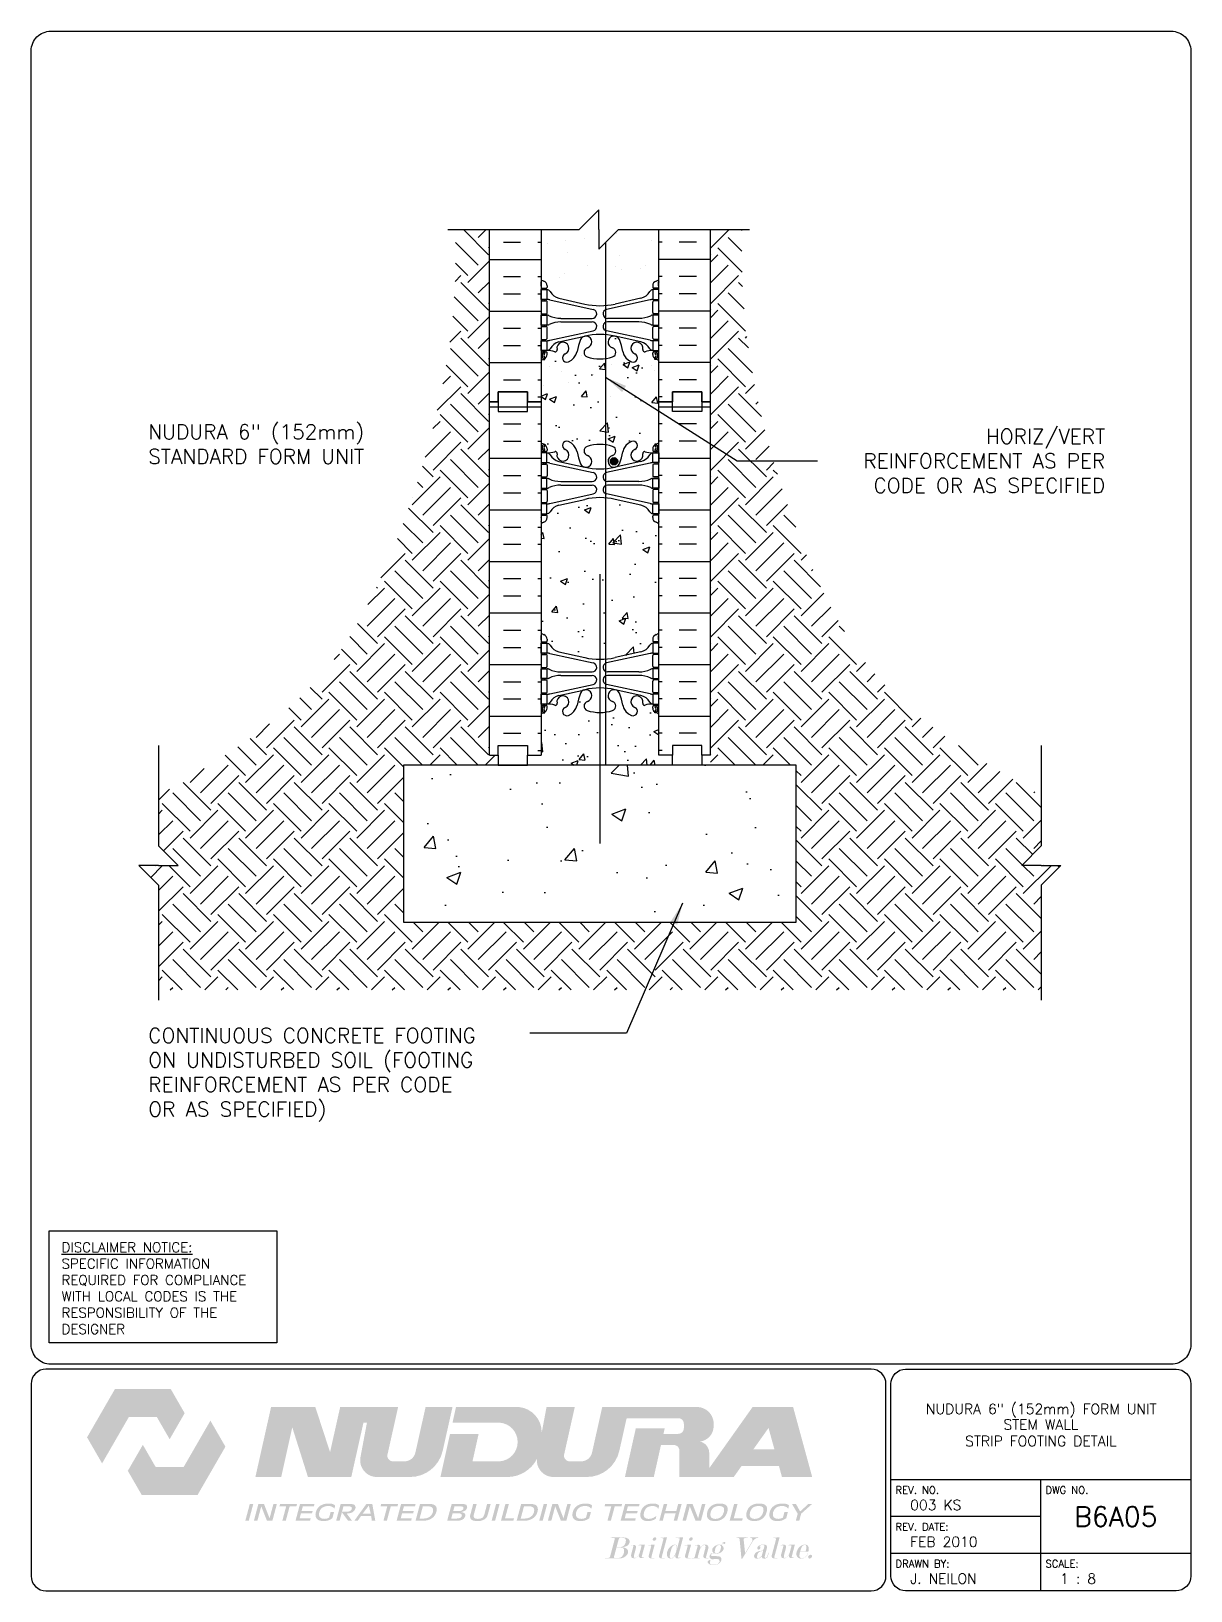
# Paper-space layout 'B6A05' of a CAD drawing. Header units: inches. Extents: x 0.42 to 7.8, y 0.49 to 10.41.
# The model-space entities are those that its viewports show. They can reach past a viewport. Long polylines and large blocks are cut down to what shows.
import ezdxf
from ezdxf.enums import TextEntityAlignment as Align

# ---------------------------------------------------------------- set-up
doc = ezdxf.new("R2010")
doc.units = ezdxf.units.IN
doc.header["$MEASUREMENT"] = 0
doc.linetypes.add('DASHED2', pattern=[0.375, 0.25, -0.125])
for name, color, linetype in [('HATCH', 12, 'Continuous'), ('line25', 2, 'Continuous'), ('LINE3', 3, 'Continuous'), ('LINE50', 5, 'Continuous'), ('LINE9', 9, 'Continuous'), ('LOGO', 7, 'Continuous'), ('TBK_LINE65', 3, 'Continuous'), ('TBK_TEXT', 4, 'Continuous'), ('TEXT', 4, 'Continuous'), ('Web_Edge', 9, 'Continuous')]:
    doc.layers.add(name, color=color, linetype=linetype)
doc.styles.add('DIM', font='romans.shx', dxfattribs={"width": 0.7})
doc.styles.add('ROMANS', font='romans.shx', dxfattribs={"height": 0.75})
doc.styles.get("Standard").update_dxf_attribs({"font": 'romans.shx'})
doc.dimstyles.new('ext_12', dxfattribs={"dimscale": 12, "dimtxt": 0.09375, "dimasz": 0.09375, "dimexe": 0.09375, "dimexo": 0.0625, "dimgap": 0.0625, "dimtad": 1, "dimdec": 1, "dimzin": 3, "dimdsep": 46, "dimlunit": 4, "dimtxsty": 'DIM', "dimcen": 0.09, "dimdle": 0.09375, "dimclrt": 4, "dimadec": 0, "dimazin": 0, "dimtfac": 1, "dimtdec": 1, "dimtmove": 2, "dimatfit": 3, "dimfxl": 1, "dimfrac": 2, "dimtolj": 1, "dimtzin": 0, "dimarcsym": 0})

psp = doc.layouts.new('B6A05')

# ---------------------------------------------------------------- texts
at = {"layer": 'TBK_TEXT', "color": 7, "style": 'ROMANS'}
for s, p in [('REV. NO.', (5.9215, 1.107)), ('DWG NO.', (6.876, 1.107)), ('REV. DATE:', (5.9215, 0.8726)), ('DRAWN BY:', (5.9215, 0.6382)), ('SCALE:', (6.876, 0.6382))]:
    psp.add_text(s, height=0.04688, dxfattribs=at).set_placement(p)
at = {"layer": 'TEXT', "insert": (0.6134, 2.7065), "char_height": 0.0625, "width": 1.41371, "attachment_point": 1, "style": 'ROMANS'}
psp.add_mtext('{\\Fromans.shx|c1;\\LDISCLAIMER NOTICE:\\l\\PSPECIFIC INFORMATION REQUIRED FOR COMPLIANCE WITH LOCAL CODES IS THE RESPONSIBILITY OF THE DESIGNER}', dxfattribs=at)

msp = doc.modelspace()

# ---------------------------------------------------------------- texts
at = {"layer": 'TEXT', "char_height": 0.75, "width": 18.6698, "attachment_point": 4}
for s, insert in [('NUDURA 6" (152mm)\\PSTANDARD FORM UNIT', (-103.602, 152.718)), ('CONTINUOUS CONCRETE FOOTING ON UNDISTURBED SOIL (FOOTING REINFORCEMENT AS PER CODE OR AS SPECIFIED)', (-103.602, 120.612))]:
    msp.add_mtext(s, dxfattribs=dict(at, insert=insert))
at = {"layer": 'TEXT', "insert": (-54.874, 151.863), "char_height": 0.75, "width": 15.04048, "attachment_point": 6, "style": 'ROMANS'}
msp.add_mtext('HORIZ/VERT REINFORCEMENT AS PER CODE OR AS SPECIFIED', dxfattribs=at)

# ---------------------------------------------------------------- blocks, each defined once
blk = doc.blocks.new('TITLEBLOCK-Tag')
at = {"style": 'ROMANS'}
for tag, height, p in [('TITLE_LINE_1', 0.065, (0.927, -0.1328)), ('TITLE_LINE_2', 0.065, (0.9294, -0.2258)), ('CENTRE-LINE-3', 0.065, (0.927, -0.3246)), ('TITLE_LINE_4', 0.065, (0.927, -0.4299)), ('TITLE_LINE_5', 0.065, (0.927, -0.526)), ('DWG', 0.125, (1.4043, -0.9102))]:
    blk.add_attdef(tag, text='', height=height, dxfattribs=at).set_placement(p, align=Align.MIDDLE_CENTER)
for tag, p in [('LATEST_REVISION', (0.0954, -0.8366)), ('REVISION_DATE', (0.0954, -1.071)), ('DRAWN_BY', (0.0954, -1.3053)), ('SCALE', (1.0499, -1.3053))]:
    blk.add_attdef(tag, text='', height=0.065, dxfattribs=at).set_placement(p, align=Align.MIDDLE_LEFT)

# ---------------------------------------------------------------- hatches: boundary and pattern name
at = {"layer": 'HATCH'}
h = msp.add_hatch(dxfattribs=at)
h.set_pattern_fill('EARTH', color=256, scale=8, angle=45, style=0)
h.set_pattern_definition([(45, (-1.4164, -1.3375), (2e-16, 2.828427), [2, -2]), (45, (-1.9468, -0.8072), (2e-16, 2.828427), [2, -2]), (45, (-2.477, -0.2769), (2e-16, 2.828427), [2, -2]), (135, (-2.477, 0.0767), (-2.828427, 4e-16), [2, -2]), (135, (-1.9468, 0.607), (-2.828427, 4e-16), [2, -2]), (135, (-1.4164, 1.1373), (-2.828427, 4e-16), [2, -2])])
edge = h.paths.add_edge_path()
edge.add_spline(control_points=[(-72.83, 156.328), (-73.139, 158.055), (-73.4, 160.489), (-73.373, 162.944), (-73.365, 163.643)], knot_values=[27.064047, 27.064047, 27.064047, 27.064047, 32.325276, 34.422185, 34.422185, 34.422185, 34.422185], degree=3, periodic=0)
edge.add_line((-73.365, 163.643), (-74.976, 163.643))
edge.add_line((-74.976, 163.643), (-74.976, 156.328))
edge.add_line((-74.976, 156.328), (-72.83, 156.328))
edge = h.paths.add_edge_path()
edge.add_spline(control_points=[(-71.763, 151.863), (-72.201, 153.339), (-72.562, 154.828), (-72.83, 156.328)], knot_values=[22.492236, 22.492236, 22.492236, 22.492236, 27.064047, 27.064047, 27.064047, 27.064047], degree=3, periodic=0)
edge.add_line((-72.83, 156.328), (-74.976, 156.328))
edge.add_line((-74.976, 156.328), (-74.976, 154.878))
edge.add_line((-74.976, 154.878), (-74.976, 151.863))
edge.add_line((-74.976, 151.863), (-71.763, 151.863))
edge = h.paths.add_edge_path()
edge.add_spline(control_points=[(-58.124, 134.824), (-61.253, 136.618), (-66.835, 139.82), (-70.1, 146.825), (-71.407, 150.661), (-71.763, 151.863)], knot_values=[0, 0, 0, 0, 10.519779, 18.769964, 22.492236, 22.492236, 22.492236, 22.492236], degree=3, periodic=0)
edge.add_line((-71.763, 151.863), (-74.976, 151.863))
edge.add_line((-74.976, 151.863), (-74.976, 136.378))
edge.add_line((-74.976, 136.378), (-70.601, 136.378))
edge.add_line((-70.601, 136.378), (-70.601, 128.378))
edge.add_line((-70.601, 128.378), (-90.601, 128.378))
edge.add_line((-90.601, 128.378), (-90.601, 136.378))
edge.add_line((-90.601, 136.378), (-85.788, 136.378))
edge.add_line((-85.788, 136.378), (-85.788, 136.878))
edge.add_line((-85.788, 136.878), (-86.226, 136.878))
edge.add_line((-86.226, 136.878), (-86.226, 151.947))
edge.add_line((-86.226, 151.947), (-89.537, 151.947))
edge.add_spline(control_points=[(-89.537, 151.947), (-89.899, 150.717), (-91.213, 146.853), (-94.482, 139.86), (-99.998, 136.628), (-103.077, 134.824)], knot_values=[0, 0, 0, 0, 3.810854, 12.061039, 22.480216, 22.480216, 22.480216, 22.480216], degree=3, periodic=0)
edge.add_line((-103.077, 134.824), (-103.077, 132.269))
edge.add_line((-103.077, 132.269), (-102.077, 131.269))
edge.add_line((-102.077, 131.269), (-103.077, 131.269))
edge.add_line((-103.077, 131.269), (-104.077, 131.269))
edge.add_line((-104.077, 131.269), (-103.077, 130.269))
edge.add_line((-103.077, 130.269), (-103.077, 124.927))
edge.add_line((-103.077, 124.927), (-58.124, 124.927))
edge.add_line((-58.124, 124.927), (-58.124, 130.269))
edge.add_line((-58.124, 130.269), (-57.124, 131.269))
edge.add_line((-57.124, 131.269), (-58.124, 131.269))
edge.add_line((-58.124, 131.269), (-59.124, 131.269))
edge.add_line((-59.124, 131.269), (-58.124, 132.269))
edge.add_line((-58.124, 132.269), (-58.124, 134.824))
edge = h.paths.add_edge_path()
edge.add_spline(control_points=[(-87.961, 163.643), (-87.953, 162.944), (-87.909, 158.994), (-88.611, 155.094), (-89.537, 151.947)], knot_values=[22.480216, 22.480216, 22.480216, 22.480216, 24.577126, 34.321583, 34.321583, 34.321583, 34.321583], degree=3, periodic=0)
edge.add_line((-89.537, 151.947), (-86.226, 151.947))
edge.add_line((-86.226, 151.947), (-86.226, 154.878))
edge.add_line((-86.226, 154.878), (-86.226, 163.643))
edge.add_line((-86.226, 163.643), (-87.961, 163.643))
h = msp.add_hatch(dxfattribs=at)
h.set_pattern_fill('AR-CONC', color=256, scale=0.5)
h.paths.add_polyline_path([(-80.32, 156.523), (-80.615, 156.549), (-80.374, 156.836), (-80.32, 156.543), (-80.32, 157.073, -0.035182), (-80.601, 157.053, -0.082755), (-81.249, 157.161, -0.735593), (-81.236, 157.619, 1.553132), (-81.595, 158.043, 0.053157), (-81.761, 157.429, -0.24438), (-82.209, 156.909, -1), (-82.372, 157.317, 2.182095), (-82.782, 157.53, -0.601435), (-82.902, 157.425, 0.10046), (-83.296, 157.482), (-83.401, 157.482), (-83.401, 157.412), (-83.353, 157.412, -0.414214), (-83.291, 157.35), (-83.291, 157.282, -0.249069), (-83.401, 157.075), (-83.401, 157.033), (-83.491, 157.033, 0.064398), (-83.601, 156.967), (-83.601, 155.163), (-83.275, 155.288), (-83.377, 154.984), (-83.601, 155.135), (-83.601, 154.878), (-83.601, 152.789, 0.064398), (-83.491, 152.723), (-83.401, 152.723), (-83.401, 152.682, -0.249069), (-83.291, 152.475), (-83.291, 152.407, -0.414214), (-83.353, 152.345), (-83.401, 152.345), (-83.401, 152.275), (-83.296, 152.275, 0.10046), (-82.902, 152.332, -0.601435), (-82.782, 152.227, 2.182095), (-82.372, 152.44, -1), (-82.209, 152.848, -0.24438), (-81.761, 152.328, 0.053157), (-81.595, 151.714, 1.553132), (-81.236, 152.138, -0.735593), (-81.249, 152.596, -0.082755), (-80.601, 152.704, -0.035182), (-80.32, 152.684)])
h.paths.add_polyline_path([(-77.601, 154.878), (-77.601, 156.967, 0.064398), (-77.711, 157.033), (-77.801, 157.033), (-77.801, 157.075, -0.249069), (-77.911, 157.282), (-77.911, 157.35, -0.414214), (-77.848, 157.412), (-77.801, 157.412), (-77.801, 157.482), (-77.906, 157.482, 0.10046), (-78.299, 157.425, -0.601435), (-78.419, 157.53, 2.182095), (-78.829, 157.317, -1), (-78.992, 156.909, -0.24438), (-79.441, 157.429, 0.053157), (-79.607, 158.043, 1.553132), (-79.965, 157.619, -0.735593), (-79.952, 157.161, -0.047435), (-80.32, 157.073), (-80.32, 156.543), (-80.316, 156.523), (-80.32, 156.523), (-80.32, 152.684, -0.047435), (-79.952, 152.596, -0.735593), (-79.965, 152.138, 1.553132), (-79.607, 151.714, 0.053157), (-79.441, 152.328, -0.24438), (-78.992, 152.848, -1), (-78.829, 152.44, 0.717709), (-78.797, 151.863), (-78.634, 151.863, 0.402979), (-78.419, 152.227, -0.601435), (-78.299, 152.332, 0.10046), (-77.906, 152.275), (-77.801, 152.275), (-77.801, 152.345), (-77.848, 152.345, -0.414214), (-77.911, 152.407), (-77.911, 152.475, -0.249069), (-77.801, 152.682), (-77.801, 152.723), (-77.711, 152.723, 0.064398), (-77.601, 152.789)])
h.paths.add_polyline_path([(-79.695, 151.844, -1), (-80.07, 151.844, -1)], flags=16)
h.paths.add_polyline_path([(-79.425, 156.765), (-79.074, 156.9), (-79.176, 156.597)], flags=16)
h.paths.add_polyline_path([(-80.32, 149.984, 0.020915), (-80.601, 149.995, 0.057795), (-81.369, 149.906), (-82.691, 149.616, 0.196323), (-83.14, 149.269, -0.188973), (-83.296, 149.175), (-83.401, 149.175), (-83.401, 149.105), (-83.353, 149.105, -0.414214), (-83.291, 149.042), (-83.291, 148.975, -0.317837), (-83.457, 148.739, 0.082415), (-83.601, 148.66), (-83.601, 143.097, 0.082415), (-83.457, 143.018, -0.317837), (-83.291, 142.782), (-83.291, 142.715, -0.414214), (-83.353, 142.652), (-83.401, 142.652), (-83.401, 142.582), (-83.296, 142.582, -0.188973), (-83.14, 142.487, 0.196323), (-82.691, 142.141), (-81.369, 141.851, 0.057795), (-80.601, 141.762, 0.020915), (-80.32, 141.773)])
h.paths.add_polyline_path([(-77.601, 148.66, 0.082415), (-77.744, 148.739, -0.317837), (-77.911, 148.975), (-77.911, 149.042, -0.414214), (-77.848, 149.105), (-77.801, 149.105), (-77.801, 149.175), (-77.906, 149.175, -0.188973), (-78.062, 149.269, 0.196323), (-78.511, 149.616), (-79.832, 149.906, 0.036835), (-80.32, 149.984), (-80.32, 141.773, 0.036835), (-79.832, 141.851), (-78.511, 142.141, 0.196323), (-78.062, 142.487, -0.188973), (-77.906, 142.582), (-77.801, 142.582), (-77.801, 142.652), (-77.848, 142.652, -0.414214), (-77.911, 142.715), (-77.911, 142.782, -0.317837), (-77.744, 143.018, 0.082415), (-77.601, 143.097)])
h.paths.add_polyline_path([(-80.601, 139.053, -0.082755), (-81.249, 139.161, -0.735593), (-81.236, 139.619, 1.553132), (-81.595, 140.043, 0.053157), (-81.761, 139.429, -0.24438), (-82.209, 138.909, -1), (-82.372, 139.317, 2.182095), (-82.782, 139.53, -0.601435), (-82.902, 139.425, 0.10046), (-83.296, 139.482), (-83.401, 139.482), (-83.401, 139.412), (-83.353, 139.412, -0.414214), (-83.291, 139.35), (-83.291, 139.282, -0.249069), (-83.401, 139.075), (-83.401, 139.033), (-83.491, 139.033, 0.064398), (-83.601, 138.967), (-83.601, 136.878), (-84.288, 136.878), (-84.288, 136.378), (-80.601, 136.378)])
h.paths.add_polyline_path([(-77.601, 138.967, 0.064398), (-77.711, 139.033), (-77.801, 139.033), (-77.801, 139.075, -0.249069), (-77.911, 139.282), (-77.911, 139.35, -0.414214), (-77.848, 139.412), (-77.801, 139.412), (-77.801, 139.482), (-77.906, 139.482, 0.10046), (-78.299, 139.425, -0.601435), (-78.419, 139.53, 2.182095), (-78.829, 139.317, -1), (-78.992, 138.909, -0.24438), (-79.441, 139.429, 0.053157), (-79.607, 140.043, 1.553132), (-79.965, 139.619, -0.735593), (-79.952, 139.161, -0.047435), (-80.32, 139.073), (-80.32, 136.378), (-76.913, 136.378), (-76.913, 136.878), (-77.601, 136.878)])
h.paths.add_polyline_path([(-80.32, 139.073, -0.035182), (-80.601, 139.053), (-80.601, 136.378), (-80.32, 136.378)])
h = msp.add_hatch(dxfattribs=at)
h.set_pattern_fill('INSUL', color=256, scale=7, style=0)
h.set_pattern_definition([(0, (-3009.7622, -260.131), (0, 2.625), []), (0, (-3009.7622, -259.256), (0, 2.625), [0.875, -0.875]), (0, (-3009.7622, -258.381), (0, 2.625), [0.875, -0.875])])
h.paths.add_polyline_path([(-86.226, 136.878), (-85.788, 136.878), (-85.788, 137.378), (-84.288, 137.378), (-84.288, 136.878), (-83.601, 136.878), (-83.601, 154.878), (-84.288, 154.878), (-84.288, 155.378), (-85.788, 155.378), (-85.788, 154.878), (-86.226, 154.878)])
h = msp.add_hatch(dxfattribs=at)
h.set_pattern_fill('INSUL', color=256, scale=7, style=0)
h.set_pattern_definition([(180, (2848.561, -260.131), (0, 2.625), []), (180, (2848.561, -259.256), (0, 2.625), [0.875, -0.875]), (180, (2848.561, -258.381), (0, 2.625), [0.875, -0.875])])
h.paths.add_polyline_path([(-74.976, 136.878), (-75.413, 136.878), (-75.413, 137.378), (-76.913, 137.378), (-76.913, 136.878), (-77.601, 136.878), (-77.601, 154.878), (-76.913, 154.878), (-76.913, 155.378), (-75.413, 155.378), (-75.413, 154.878), (-74.976, 154.878)])
h = msp.add_hatch(dxfattribs=at)
h.set_pattern_fill('AR-CONC', color=256, style=0)
h.set_pattern_definition([(50, (-1.4164, -1.3375), (7.1726, -0.62752), [0.75, -8.25]), (355, (-1.4164, -1.3375), (-1.3875, 7.52192), [0.6, -6.6]), (100.4514, (-0.819, -1.39), (5.7851, 6.8944), [0.6374, -7.01142]), (46.184, (-1.416, 0.6625), (10.6724, -1.6552), [1.125, -12.375]), (96.6356, (-0.527, 0.525), (9.3466, 9.7412), [0.9561, -10.5171]), (351.184, (-1.416, 0.662), (9.3466, 9.7412), [0.9, -9.9]), (21, (-0.4164, 0.1625), (5.96907, -4.02619), [0.75, -8.25]), (326, (-0.4164, 0.1625), (2.43315, 7.2515), [0.6, -6.6]), (71.4514, (0.081, -0.173), (8.40223, 3.2253), [0.6374, -7.01142]), (37.5, (-1.4164, -1.3375), (0.1216, 3.32894), [0, -6.52, 0, -6.7, 0, -6.625]), (7.5, (-1.4164, -1.3375), (2.630695, 3.94412), [0, -3.82, 0, -6.37, 0, -2.525]), (327.5, (-3.6464, -1.3375), (5.338224, -0.22555), [0, -2.5, 0, -7.8, 0, -10.35]), (317.5, (-4.6464, -1.3375), (5.83186, 1.00105), [0, -3.25, 0, -5.18, 0, -7.35])])
h.paths.add_polyline_path([(-70.601, 136.378), (-90.601, 136.378), (-90.601, 128.378), (-70.601, 128.378)])
at = {"layer": 'LINE3'}
msp.add_hatch(color=256, dxfattribs=at).paths.add_polyline_path([(-79.695, 151.844, 1), (-80.07, 151.844, 1)])

# ---------------------------------------------------------------- linework, layer by layer
at = {"layer": 'HATCH'}
for p, q in [((-78.205, 163.604), (-78.205, 163.604)), ((-85.512, 162.994), (-84.637, 162.994)), ((-83.762, 162.994), (-83.601, 162.994)), ((-83.256, 162.939), (-83.256, 162.939)), ((-82.329, 163.092), (-82.329, 163.092)), ((-81.363, 163.188), (-81.363, 163.188)), ((-79.762, 163.444), (-79.762, 163.444)), ((-77.98, 163.077), (-77.98, 163.077)), ((-77.439, 162.994), (-77.601, 162.994)), ((-75.689, 162.994), (-76.564, 162.994)), ((-86.226, 162.119), (-83.601, 162.119)), ((-82.265, 162.459), (-82.265, 162.459)), ((-79.595, 162.346), (-79.595, 162.346)), ((-74.976, 162.119), (-77.601, 162.119)), ((-85.512, 161.244), (-84.637, 161.244)), ((-83.762, 161.244), (-83.601, 161.244)), ((-82.678, 161.216), (-82.678, 161.216)), ((-82.39, 161.428), (-82.39, 161.428)), ((-81.21, 161.787), (-81.21, 161.787)), ((-79.823, 161.78), (-79.823, 161.78)), ((-79.52, 161.632), (-79.52, 161.632)), ((-78.541, 161.674), (-78.541, 161.674)), ((-78.268, 161.796), (-78.268, 161.796)), ((-77.439, 161.244), (-77.601, 161.244)), ((-75.689, 161.244), (-76.564, 161.244)), ((-85.512, 160.369), (-84.637, 160.369)), ((-83.762, 160.369), (-83.601, 160.369)), ((-77.439, 160.369), (-77.601, 160.369)), ((-75.689, 160.369), (-76.564, 160.369)), ((-86.226, 159.494), (-83.601, 159.494)), ((-74.976, 159.494), (-77.601, 159.494)), ((-85.512, 158.619), (-84.637, 158.619)), ((-83.762, 158.619), (-83.601, 158.619)), ((-77.439, 158.619), (-77.601, 158.619)), ((-75.689, 158.619), (-76.564, 158.619)), ((-85.512, 157.744), (-84.637, 157.744)), ((-83.762, 157.744), (-83.601, 157.744)), ((-81.564, 157.249), (-81.564, 157.249)), ((-77.439, 157.744), (-77.601, 157.744)), ((-75.689, 157.744), (-76.564, 157.744)), ((-86.226, 156.869), (-83.601, 156.869)), ((-83.179, 156.691), (-83.179, 156.691)), ((-82.572, 156.434), (-82.572, 156.434)), ((-80.615, 156.549), (-80.374, 156.836)), ((-80.615, 156.549), (-80.316, 156.523)), ((-80.51, 156.578), (-80.51, 156.578)), ((-80.316, 156.52), (-80.374, 156.834)), ((-80.005, 156.786), (-80.005, 156.786)), ((-79.425, 156.765), (-79.075, 156.9)), ((-79.425, 156.765), (-79.177, 156.598)), ((-79.176, 156.595), (-79.075, 156.898)), ((-77.995, 156.746), (-77.995, 156.746)), ((-77.84, 156.465), (-77.84, 156.465)), ((-74.976, 156.869), (-77.601, 156.869)), ((-85.512, 155.994), (-84.637, 155.994)), ((-83.762, 155.994), (-83.601, 155.994)), ((-83.466, 155.715), (-83.466, 155.715)), ((-82.215, 155.88), (-82.215, 155.88)), ((-80.911, 156.245), (-80.911, 156.245)), ((-80.321, 156.129), (-80.321, 156.129)), ((-77.439, 155.994), (-77.601, 155.994)), ((-75.689, 155.994), (-76.564, 155.994)), ((-83.762, 155.119), (-83.601, 155.119)), ((-83.601, 155.163), (-83.276, 155.287)), ((-83.601, 155.135), (-83.378, 154.985)), ((-83.377, 154.983), (-83.276, 155.285)), ((-80.066, 155.122), (-80.066, 155.122)), ((-77.439, 155.119), (-77.601, 155.119))]:
    msp.add_line(p, q, dxfattribs=at)
at = {"layer": 'line25'}
for p, q in [((-83.601, 163.643), (-83.601, 154.878)), ((-77.601, 154.878), (-77.601, 163.643)), ((-83.601, 154.878), (-83.601, 136.878)), ((-77.601, 136.878), (-77.601, 154.878))]:
    msp.add_line(p, q, dxfattribs=at)
at = {"layer": 'LINE3'}
for p, q in [((-80.32, 162.986), (-80.32, 136.378)), ((-80.601, 146.104), (-80.601, 132.378))]:
    msp.add_line(p, q, dxfattribs=at)
msp.add_circle((-79.882, 151.844), 0.188, dxfattribs=at)
at = {"layer": 'LINE50'}
for p, q in [((-86.226, 154.878), (-86.226, 163.643)), ((-74.976, 154.878), (-74.976, 163.643)), ((-86.226, 136.878), (-86.226, 154.878)), ((-74.976, 136.878), (-74.976, 154.878))]:
    msp.add_line(p, q, dxfattribs=at)
for points in [[(-86.226, 154.878), (-85.788, 154.878), (-85.788, 155.378), (-84.288, 155.378), (-84.288, 154.878), (-83.601, 154.878)], [(-83.601, 154.878), (-84.288, 154.878), (-84.288, 155.378), (-85.788, 155.378), (-85.788, 154.878), (-86.226, 154.878)], [(-74.976, 154.878), (-75.413, 154.878), (-75.413, 155.378), (-76.913, 155.378), (-76.913, 154.878), (-77.601, 154.878)], [(-77.601, 154.878), (-76.913, 154.878), (-76.913, 155.378), (-75.413, 155.378), (-75.413, 154.878), (-74.976, 154.878)], [(-86.226, 136.878), (-85.788, 136.878), (-85.788, 137.378), (-84.288, 137.378), (-84.288, 136.878), (-83.601, 136.878)], [(-74.976, 136.878), (-75.413, 136.878), (-75.413, 137.378), (-76.913, 137.378), (-76.913, 136.878), (-77.601, 136.878)], [(-84.288, 136.378), (-90.601, 136.378), (-90.601, 128.378), (-70.601, 128.378), (-70.601, 136.378), (-84.288, 136.378)]]:
    msp.add_lwpolyline(points, dxfattribs=at)
at = {"layer": 'LINE9'}
for p, q in [((-80.663, 164.643), (-81.663, 163.643)), ((-80.663, 163.643), (-80.663, 164.643)), ((-88.351, 163.643), (-81.663, 163.643)), ((-80.663, 162.643), (-79.663, 163.643)), ((-80.663, 163.643), (-80.663, 162.643)), ((-79.663, 163.643), (-72.976, 163.643)), ((-103.077, 137.379), (-103.077, 132.269)), ((-58.124, 137.379), (-58.124, 132.269)), ((-102.077, 131.269), (-103.077, 132.269)), ((-59.124, 131.269), (-58.124, 132.269)), ((-103.077, 131.269), (-104.077, 131.269)), ((-104.077, 131.269), (-103.077, 130.269)), ((-103.077, 131.269), (-102.077, 131.269)), ((-58.124, 131.269), (-59.124, 131.269)), ((-57.124, 131.269), (-58.124, 130.269)), ((-58.124, 131.269), (-57.124, 131.269)), ((-103.077, 130.269), (-103.077, 124.405)), ((-58.124, 130.269), (-58.124, 124.405))]:
    msp.add_line(p, q, dxfattribs=at)
at = {"layer": 'LINE9', "linetype": 'DASHED2', "ltscale": 0.15}
for points in [[(-85.788, 154.878), (-85.788, 154.878), (-85.788, 154.378), (-84.288, 154.378), (-84.288, 154.878), (-84.288, 154.878)], [(-75.413, 154.878), (-75.413, 154.878), (-75.413, 154.378), (-76.913, 154.378), (-76.913, 154.878), (-76.913, 154.878)], [(-85.788, 136.878), (-85.788, 136.878), (-85.788, 136.378), (-84.288, 136.378), (-84.288, 136.878), (-84.288, 136.878)], [(-75.413, 136.878), (-75.413, 136.878), (-75.413, 136.378), (-76.913, 136.378), (-76.913, 136.878), (-76.913, 136.878)]]:
    msp.add_lwpolyline(points, dxfattribs=at)
at = {"layer": 'TEXT'}
for points in [[(-84.625, 153.21, 0, 0.36, 0), (-85.705, 153.21, 0, 0, 0), (-90.589, 153.21, 0, 0, 0)], [(-79.668, 151.863, 0, 0.36, 0), (-78.588, 151.863, 0, 0, 0), (-69.518, 151.863, 0, 0, 0)]]:
    msp.add_lwpolyline(points, format="xyseb", dxfattribs=at)
at = {"layer": 'Web_Edge'}
for p, q in [((-83.601, 160.652), (-83.353, 160.652)), ((-83.591, 160.772), (-83.591, 160.958)), ((-83.491, 160.582), (-83.491, 160.652)), ((-83.401, 160.582), (-83.401, 160.652)), ((-83.291, 160.782), (-83.291, 160.715)), ((-77.911, 160.782), (-77.911, 160.715)), ((-77.601, 160.652), (-77.848, 160.652)), ((-77.801, 160.582), (-77.801, 160.652)), ((-77.711, 160.582), (-77.711, 160.652)), ((-77.611, 160.772), (-77.611, 160.958)), ((-83.601, 160.012), (-83.353, 160.012)), ((-83.491, 160.012), (-83.491, 160.082)), ((-83.401, 160.012), (-83.401, 160.082)), ((-83.291, 159.415), (-83.291, 159.95)), ((-83.152, 160.058), (-80.94, 159.577)), ((-82.691, 160.141), (-81.369, 159.851)), ((-78.05, 160.058), (-80.261, 159.577)), ((-78.511, 160.141), (-79.832, 159.851)), ((-77.911, 159.415), (-77.911, 159.95)), ((-77.601, 160.012), (-77.848, 160.012)), ((-77.801, 160.012), (-77.801, 160.082)), ((-77.711, 160.012), (-77.711, 160.082)), ((-83.601, 159.352), (-83.353, 159.352)), ((-83.491, 159.282), (-83.491, 159.352)), ((-83.401, 159.282), (-83.401, 159.352)), ((-82.586, 159.122), (-80.99, 159.122)), ((-82.586, 158.942), (-80.99, 158.942)), ((-78.615, 159.122), (-80.212, 159.122)), ((-78.615, 158.942), (-80.212, 158.942)), ((-77.601, 159.352), (-77.848, 159.352)), ((-77.801, 159.282), (-77.801, 159.352)), ((-77.711, 159.282), (-77.711, 159.352)), ((-83.601, 158.712), (-83.353, 158.712)), ((-83.601, 158.052), (-83.353, 158.052)), ((-83.491, 158.712), (-83.491, 158.782)), ((-83.491, 157.982), (-83.491, 158.052)), ((-83.401, 158.712), (-83.401, 158.782)), ((-83.401, 157.982), (-83.401, 158.052)), ((-83.291, 158.115), (-83.291, 158.65)), ((-83.152, 158.006), (-80.94, 158.488)), ((-82.691, 157.923), (-81.369, 158.214)), ((-78.05, 158.006), (-80.261, 158.488)), ((-78.511, 157.923), (-79.832, 158.214)), ((-77.911, 158.115), (-77.911, 158.65)), ((-77.601, 158.712), (-77.848, 158.712)), ((-77.601, 158.052), (-77.848, 158.052)), ((-77.801, 158.712), (-77.801, 158.782)), ((-77.801, 157.982), (-77.801, 158.052)), ((-77.711, 158.712), (-77.711, 158.782)), ((-77.711, 157.982), (-77.711, 158.052)), ((-83.601, 157.412), (-83.353, 157.412)), ((-83.601, 157.312), (-83.559, 157.312)), ((-83.491, 157.412), (-83.491, 157.482)), ((-83.401, 157.412), (-83.401, 157.482)), ((-83.291, 157.282), (-83.291, 157.35)), ((-77.911, 157.282), (-77.911, 157.35)), ((-77.601, 157.412), (-77.848, 157.412)), ((-77.801, 157.412), (-77.801, 157.482)), ((-77.711, 157.412), (-77.711, 157.482)), ((-77.601, 157.312), (-77.643, 157.312)), ((-83.491, 157.033), (-83.401, 157.033)), ((-83.401, 157.033), (-83.401, 157.075)), ((-77.801, 157.033), (-77.801, 157.075)), ((-77.711, 157.033), (-77.801, 157.033)), ((-83.491, 152.723), (-83.401, 152.723)), ((-83.401, 152.723), (-83.401, 152.682)), ((-83.291, 152.475), (-83.291, 152.407)), ((-77.911, 152.475), (-77.911, 152.407)), ((-77.711, 152.723), (-77.801, 152.723)), ((-77.801, 152.723), (-77.801, 152.682)), ((-83.601, 152.445), (-83.559, 152.445)), ((-83.601, 152.345), (-83.353, 152.345)), ((-83.601, 151.705), (-83.353, 151.705)), ((-83.491, 152.345), (-83.491, 152.275)), ((-83.491, 151.775), (-83.491, 151.705)), ((-83.401, 152.345), (-83.401, 152.275)), ((-83.401, 151.775), (-83.401, 151.705)), ((-83.152, 151.751), (-80.94, 151.269)), ((-82.691, 151.834), (-81.369, 151.543)), ((-78.05, 151.751), (-80.261, 151.269)), ((-78.511, 151.834), (-79.832, 151.543)), ((-77.601, 152.345), (-77.848, 152.345)), ((-77.601, 151.705), (-77.848, 151.705)), ((-77.801, 152.345), (-77.801, 152.275)), ((-77.801, 151.775), (-77.801, 151.705)), ((-77.711, 152.345), (-77.711, 152.275)), ((-77.711, 151.775), (-77.711, 151.705)), ((-77.601, 152.445), (-77.643, 152.445)), ((-83.601, 151.045), (-83.353, 151.045)), ((-83.491, 151.045), (-83.491, 150.975)), ((-83.401, 151.045), (-83.401, 150.975)), ((-83.291, 151.642), (-83.291, 151.107)), ((-77.911, 151.642), (-77.911, 151.107)), ((-77.601, 151.045), (-77.848, 151.045)), ((-77.801, 151.045), (-77.801, 150.975)), ((-77.711, 151.045), (-77.711, 150.975)), ((-83.601, 150.405), (-83.353, 150.405)), ((-83.491, 150.475), (-83.491, 150.405)), ((-83.401, 150.475), (-83.401, 150.405)), ((-83.291, 150.342), (-83.291, 149.807)), ((-83.152, 149.698), (-80.94, 150.18)), ((-82.586, 150.815), (-80.99, 150.815)), ((-82.586, 150.635), (-80.99, 150.635)), ((-78.05, 149.698), (-80.261, 150.18)), ((-78.615, 150.815), (-80.212, 150.815)), ((-78.615, 150.635), (-80.212, 150.635)), ((-77.911, 150.342), (-77.911, 149.807)), ((-77.601, 150.405), (-77.848, 150.405)), ((-77.801, 150.475), (-77.801, 150.405)), ((-77.711, 150.475), (-77.711, 150.405)), ((-83.601, 149.745), (-83.353, 149.745)), ((-83.491, 149.745), (-83.491, 149.675)), ((-83.401, 149.745), (-83.401, 149.675)), ((-82.691, 149.616), (-81.369, 149.906)), ((-78.511, 149.616), (-79.832, 149.906)), ((-77.601, 149.745), (-77.848, 149.745)), ((-77.801, 149.745), (-77.801, 149.675)), ((-77.711, 149.745), (-77.711, 149.675)), ((-83.601, 149.105), (-83.353, 149.105)), ((-83.591, 148.985), (-83.591, 148.799)), ((-83.491, 149.175), (-83.491, 149.105)), ((-83.401, 149.175), (-83.401, 149.105)), ((-83.291, 148.975), (-83.291, 149.042)), ((-77.911, 148.975), (-77.911, 149.042)), ((-77.601, 149.105), (-77.848, 149.105)), ((-77.801, 149.175), (-77.801, 149.105)), ((-77.711, 149.175), (-77.711, 149.105)), ((-77.611, 148.985), (-77.611, 148.799)), ((-83.591, 142.772), (-83.591, 142.958)), ((-77.611, 142.772), (-77.611, 142.958)), ((-83.601, 142.652), (-83.353, 142.652)), ((-83.491, 142.582), (-83.491, 142.652)), ((-83.401, 142.582), (-83.401, 142.652)), ((-83.291, 142.782), (-83.291, 142.715)), ((-82.691, 142.141), (-81.369, 141.851)), ((-78.511, 142.141), (-79.832, 141.851)), ((-77.911, 142.782), (-77.911, 142.715)), ((-77.601, 142.652), (-77.848, 142.652)), ((-77.801, 142.582), (-77.801, 142.652)), ((-77.711, 142.582), (-77.711, 142.652)), ((-83.601, 142.012), (-83.353, 142.012)), ((-83.601, 141.352), (-83.353, 141.352)), ((-83.491, 142.012), (-83.491, 142.082)), ((-83.491, 141.282), (-83.491, 141.352)), ((-83.401, 142.012), (-83.401, 142.082)), ((-83.401, 141.282), (-83.401, 141.352)), ((-83.291, 141.415), (-83.291, 141.95)), ((-83.152, 142.058), (-80.94, 141.577)), ((-78.05, 142.058), (-80.261, 141.577)), ((-77.911, 141.415), (-77.911, 141.95)), ((-77.601, 142.012), (-77.848, 142.012)), ((-77.601, 141.352), (-77.848, 141.352)), ((-77.801, 142.012), (-77.801, 142.082)), ((-77.801, 141.282), (-77.801, 141.352)), ((-77.711, 142.012), (-77.711, 142.082)), ((-77.711, 141.282), (-77.711, 141.352)), ((-83.601, 140.712), (-83.353, 140.712)), ((-83.491, 140.712), (-83.491, 140.782)), ((-83.401, 140.712), (-83.401, 140.782)), ((-83.291, 140.115), (-83.291, 140.65)), ((-82.586, 141.122), (-80.99, 141.122)), ((-82.586, 140.942), (-80.99, 140.942)), ((-78.615, 141.122), (-80.212, 141.122)), ((-78.615, 140.942), (-80.212, 140.942)), ((-77.911, 140.115), (-77.911, 140.65)), ((-77.601, 140.712), (-77.848, 140.712)), ((-77.801, 140.712), (-77.801, 140.782)), ((-77.711, 140.712), (-77.711, 140.782)), ((-83.601, 140.052), (-83.353, 140.052)), ((-83.491, 139.982), (-83.491, 140.052)), ((-83.401, 139.982), (-83.401, 140.052)), ((-83.152, 140.006), (-80.94, 140.488)), ((-82.691, 139.923), (-81.369, 140.214)), ((-78.05, 140.006), (-80.261, 140.488)), ((-78.511, 139.923), (-79.832, 140.214)), ((-77.601, 140.052), (-77.848, 140.052)), ((-77.801, 139.982), (-77.801, 140.052)), ((-77.711, 139.982), (-77.711, 140.052)), ((-83.601, 139.412), (-83.353, 139.412)), ((-83.601, 139.312), (-83.559, 139.312)), ((-83.491, 139.412), (-83.491, 139.482)), ((-83.491, 139.033), (-83.401, 139.033)), ((-83.401, 139.412), (-83.401, 139.482)), ((-83.401, 139.033), (-83.401, 139.075)), ((-83.291, 139.282), (-83.291, 139.35)), ((-77.911, 139.282), (-77.911, 139.35)), ((-77.601, 139.412), (-77.848, 139.412)), ((-77.801, 139.412), (-77.801, 139.482)), ((-77.801, 139.033), (-77.801, 139.075)), ((-77.711, 139.033), (-77.801, 139.033)), ((-77.711, 139.412), (-77.711, 139.482)), ((-77.601, 139.312), (-77.643, 139.312))]:
    msp.add_line(p, q, dxfattribs=at)
for points in [[(-83.596, 160.582), (-83.296, 160.582), (-83.296, 160.082), (-83.596, 160.082)], [(-77.606, 160.582), (-77.906, 160.582), (-77.906, 160.082), (-77.606, 160.082)], [(-83.596, 159.282), (-83.296, 159.282), (-83.296, 158.782), (-83.596, 158.782)], [(-77.606, 159.282), (-77.906, 159.282), (-77.906, 158.782), (-77.606, 158.782)], [(-83.596, 157.982), (-83.296, 157.982), (-83.296, 157.482), (-83.596, 157.482)], [(-77.606, 157.982), (-77.906, 157.982), (-77.906, 157.482), (-77.606, 157.482)], [(-83.596, 151.775), (-83.296, 151.775), (-83.296, 152.275), (-83.596, 152.275)], [(-77.606, 151.775), (-77.906, 151.775), (-77.906, 152.275), (-77.606, 152.275)], [(-83.596, 150.475), (-83.296, 150.475), (-83.296, 150.975), (-83.596, 150.975)], [(-77.606, 150.475), (-77.906, 150.475), (-77.906, 150.975), (-77.606, 150.975)], [(-83.596, 149.175), (-83.296, 149.175), (-83.296, 149.675), (-83.596, 149.675)], [(-77.606, 149.175), (-77.906, 149.175), (-77.906, 149.675), (-77.606, 149.675)], [(-83.596, 142.582), (-83.296, 142.582), (-83.296, 142.082), (-83.596, 142.082)], [(-77.606, 142.582), (-77.906, 142.582), (-77.906, 142.082), (-77.606, 142.082)], [(-83.596, 141.282), (-83.296, 141.282), (-83.296, 140.782), (-83.596, 140.782)], [(-77.606, 141.282), (-77.906, 141.282), (-77.906, 140.782), (-77.606, 140.782)], [(-83.596, 139.982), (-83.296, 139.982), (-83.296, 139.482), (-83.596, 139.482)], [(-77.606, 139.982), (-77.906, 139.982), (-77.906, 139.482), (-77.606, 139.482)]]:
    msp.add_lwpolyline(points, close=True, dxfattribs=at)
for centre, radius, start, end in [((-83.291, 161.489), 0.5, 231.68334, 250.52878), ((-83.291, 161.489), 0.6, 238.89067, 238.92705), ((-83.611, 160.772), 0.02, 299.98802, 360), ((-83.611, 160.958), 0.02, 360, 58.92705), ((-83.541, 160.782), 0.25, 0, 70.52878), ((-83.353, 160.715), 0.0625, 270, 0), ((-83.339, 160.336), 0.25, 37.27766, 80.0823), ((-82.491, 160.864), 0.75, 210.15498, 254.58381), ((-78.71, 160.864), 0.75, 285.41619, 329.84502), ((-77.863, 160.336), 0.25, 99.9177, 142.72234), ((-77.661, 160.782), 0.25, 109.47122, 180), ((-77.848, 160.715), 0.0625, 180, 270), ((-77.911, 161.489), 0.5, 289.47122, 308.31666), ((-77.591, 160.958), 0.02, 121.07295, 180), ((-77.591, 160.772), 0.02, 180, 240.01198), ((-77.911, 161.489), 0.6, 301.07295, 301.10933), ((-83.353, 159.95), 0.0625, 0, 90), ((-83.386, 159.086), 1, 76.42909, 84.79907), ((-80.601, 163.118), 3.356, 256.76915, 270), ((-80.601, 163.118), 3.356, 270, 283.23085), ((-77.815, 159.086), 1, 95.20093, 103.57091), ((-77.848, 159.95), 0.0625, 90, 180), ((-83.353, 159.415), 0.0625, 270, 0), ((-83.3, 159.064), 0.219, 60.49375, 88.91995), ((-83.3, 159.064), 0.219, 60.49375, 88.91995), ((-83.3, 159.001), 0.219, 271.08005, 299.50625), ((-82.556, 160.722), 1.6, 246.56734, 268.92028), ((-82.556, 160.722), 1.6, 246.56734, 268.92028), ((-82.556, 157.343), 1.6, 91.07972, 113.43266), ((-80.99, 159.352), 0.23, 270, 77.60551), ((-80.99, 158.712), 0.23, 282.39449, 90), ((-80.212, 159.352), 0.23, 102.39449, 270), ((-80.212, 158.712), 0.23, 90, 257.60551), ((-78.646, 160.722), 1.6, 271.07972, 293.43266), ((-78.646, 160.722), 1.6, 271.07972, 293.43266), ((-78.646, 157.343), 1.6, 66.56734, 88.92028), ((-77.902, 159.064), 0.219, 91.08005, 119.50625), ((-77.902, 159.064), 0.219, 91.08005, 119.50625), ((-77.902, 159.001), 0.219, 240.49375, 268.91995), ((-77.848, 159.415), 0.0625, 180, 270), ((-83.353, 158.65), 0.0625, 0, 90), ((-83.353, 158.115), 0.0625, 270, 0), ((-78.798, 156.959), 3, 158.80161, 170.97273), ((-81.319, 157.913), 0.305, 285.72535, 154.62183), ((-80.601, 154.947), 3.356, 90, 103.23085), ((-80.601, 154.947), 3.356, 76.76915, 90), ((-79.882, 157.913), 0.305, 25.37817, 254.27465), ((-82.404, 156.959), 3, 9.02727, 21.19839), ((-77.848, 158.65), 0.0625, 90, 180), ((-77.848, 158.115), 0.0625, 180, 270), ((-83.559, 157.292), 0.02, 345.84593, 90), ((-83.297, 157.228), 0.25, 137.53913, 219.88549), ((-83.448, 157.366), 0.045, 317.53913, 137.53913), ((-83.297, 157.228), 0.16, 137.53913, 219.99992), ((-83.541, 157.282), 0.25, 289.47122, 360), ((-83.353, 157.35), 0.0625, 360, 90), ((-83.386, 158.978), 1, 275.20093, 283.57091), ((-83.339, 157.729), 0.25, 279.9177, 322.72234), ((-83.24, 156.484), 1, 70.0933, 93.21213), ((-82.491, 157.2), 0.75, 105.41619, 149.84502), ((-82.87, 157.509), 0.09, 251.13486, 13.32049), ((-82.486, 157.6), 0.305, 291.80375, 193.32049), ((-82.291, 157.113), 0.22, 111.80375, 291.80375), ((-82.486, 157.6), 0.745, 291.80375, 346.73478), ((-81.171, 157.388), 0.24, 105.72535, 251.07704), ((-80.03, 157.388), 0.24, 288.92296, 74.27465), ((-78.716, 157.6), 0.745, 193.26522, 248.19625), ((-78.716, 157.6), 0.305, 346.67951, 248.19625), ((-78.911, 157.113), 0.22, 248.19625, 68.19625), ((-78.71, 157.2), 0.75, 30.15498, 74.58381), ((-78.331, 157.509), 0.09, 166.67951, 288.86514), ((-77.962, 156.484), 1, 86.78787, 109.9067), ((-77.863, 157.729), 0.25, 217.27766, 260.0823), ((-77.815, 158.978), 1, 256.42909, 264.79907), ((-77.848, 157.35), 0.0625, 90, 180), ((-77.661, 157.282), 0.25, 180, 250.52878), ((-77.753, 157.366), 0.045, 42.46087, 222.46087), ((-77.904, 157.228), 0.16, 320.00008, 42.46087), ((-77.904, 157.228), 0.25, 320.11451, 42.46087), ((-77.643, 157.292), 0.02, 90, 194.15407), ((-83.291, 156.575), 0.6, 114.92523, 121.10933), ((-83.291, 156.575), 0.5, 109.47122, 128.31666), ((-83.552, 157.137), 0.02, 294.92523, 19.2084), ((-83.455, 157.097), 0.045, 218.552, 40.8121), ((-80.601, 159.053), 2, 251.07704, 270), ((-80.601, 159.053), 2, 270, 288.92296), ((-77.747, 157.097), 0.045, 139.1879, 321.448), ((-77.911, 156.575), 0.5, 51.68334, 70.52878), ((-77.649, 157.137), 0.02, 160.7916, 245.07477), ((-77.911, 156.575), 0.6, 58.89067, 65.07477), ((-83.291, 153.182), 0.5, 231.68334, 250.52878), ((-83.291, 153.182), 0.6, 238.89067, 245.07477), ((-83.559, 152.465), 0.02, 270, 14.15407), ((-83.297, 152.529), 0.25, 140.11451, 222.46087), ((-83.552, 152.619), 0.02, 340.7916, 65.07477), ((-83.455, 152.66), 0.045, 319.1879, 141.448), ((-83.541, 152.475), 0.25, 0, 70.52878), ((-83.297, 152.529), 0.16, 140.00008, 222.46087), ((-82.291, 152.644), 0.22, 68.19625, 248.19625), ((-82.486, 152.157), 0.745, 13.26522, 68.19625), ((-81.171, 152.369), 0.24, 108.92296, 254.27465), ((-80.601, 150.704), 2, 90, 108.92296), ((-80.601, 150.704), 2, 71.07704, 90), ((-80.03, 152.369), 0.24, 285.72535, 71.07704), ((-78.716, 152.157), 0.745, 111.80375, 166.73478), ((-78.911, 152.644), 0.22, 291.80375, 111.80375), ((-77.661, 152.475), 0.25, 109.47122, 180), ((-77.747, 152.66), 0.045, 38.552, 220.8121), ((-77.904, 152.529), 0.16, 317.53913, 39.99992), ((-77.911, 153.182), 0.5, 289.47122, 308.31666), ((-77.904, 152.529), 0.25, 317.53913, 39.88549), ((-77.649, 152.619), 0.02, 114.92523, 199.2084), ((-77.643, 152.465), 0.02, 165.84593, 270), ((-77.911, 153.182), 0.6, 294.92523, 301.10933), ((-83.448, 152.391), 0.045, 222.46087, 42.46087), ((-83.353, 152.407), 0.0625, 270, 0), ((-83.353, 151.642), 0.0625, 0, 90), ((-83.24, 153.273), 1, 266.78787, 289.9067), ((-83.339, 152.028), 0.25, 37.27766, 80.0823), ((-83.386, 150.779), 1, 76.42909, 84.79907), ((-82.491, 152.557), 0.75, 210.15498, 254.58381), ((-82.87, 152.248), 0.09, 346.67951, 108.86514), ((-82.486, 152.157), 0.305, 166.67951, 68.19625), ((-78.798, 152.798), 3, 189.02727, 201.19839), ((-81.319, 151.844), 0.305, 205.37817, 74.27465), ((-79.882, 151.844), 0.305, 105.72535, 334.62183), ((-82.404, 152.798), 3, 338.80161, 350.97273), ((-78.716, 152.157), 0.305, 111.80375, 13.32049), ((-78.71, 152.557), 0.75, 285.41619, 329.84502), ((-78.331, 152.248), 0.09, 71.13486, 193.32049), ((-77.962, 153.273), 1, 250.0933, 273.21213), ((-77.863, 152.028), 0.25, 99.9177, 142.72234), ((-77.815, 150.779), 1, 95.20093, 103.57091), ((-77.848, 152.407), 0.0625, 180, 270), ((-77.848, 151.642), 0.0625, 90, 180), ((-77.753, 152.391), 0.045, 137.53913, 317.53913), ((-83.353, 151.107), 0.0625, 270, 0), ((-83.3, 150.756), 0.219, 60.49375, 88.91995), ((-82.556, 152.414), 1.6, 246.56734, 268.92028), ((-80.601, 154.81), 3.356, 256.76915, 270), ((-80.99, 151.045), 0.23, 270, 77.60551), ((-80.601, 154.81), 3.356, 270, 283.23085), ((-80.212, 151.045), 0.23, 102.39449, 270), ((-78.646, 152.414), 1.6, 271.07972, 293.43266), ((-77.902, 150.756), 0.219, 91.08005, 119.50625), ((-77.848, 151.107), 0.0625, 180, 270), ((-83.353, 150.342), 0.0625, 0, 90), ((-83.3, 150.693), 0.219, 271.08005, 299.50625), ((-83.3, 150.693), 0.219, 271.08005, 299.50625), ((-82.556, 149.035), 1.6, 91.07972, 113.43266), ((-82.556, 149.035), 1.6, 91.07972, 113.43266), ((-80.99, 150.405), 0.23, 282.39449, 90), ((-80.212, 150.405), 0.23, 90, 257.60551), ((-78.646, 149.035), 1.6, 66.56734, 88.92028), ((-78.646, 149.035), 1.6, 66.56734, 88.92028), ((-77.902, 150.693), 0.219, 240.49375, 268.91995), ((-77.902, 150.693), 0.219, 240.49375, 268.91995), ((-77.848, 150.342), 0.0625, 90, 180), ((-83.353, 149.807), 0.0625, 270, 0), ((-83.386, 150.671), 1, 275.20093, 283.57091), ((-82.491, 148.893), 0.75, 105.41619, 149.84502), ((-80.601, 146.639), 3.356, 90, 103.23085), ((-80.601, 146.639), 3.356, 76.76915, 90), ((-78.71, 148.893), 0.75, 30.15498, 74.58381), ((-77.815, 150.671), 1, 256.42909, 264.79907), ((-77.848, 149.807), 0.0625, 180, 270), ((-83.611, 148.985), 0.02, 0, 60.01198), ((-83.291, 148.268), 0.6, 121.07295, 121.10933), ((-83.291, 148.268), 0.5, 109.47122, 128.31666), ((-83.611, 148.799), 0.02, 301.07295, 0), ((-83.541, 148.975), 0.25, 289.47122, 360), ((-83.353, 149.042), 0.0625, 360, 90), ((-83.339, 149.421), 0.25, 279.9177, 322.72234), ((-77.863, 149.421), 0.25, 217.27766, 260.0823), ((-77.848, 149.042), 0.0625, 90, 180), ((-77.661, 148.975), 0.25, 180, 250.52878), ((-77.911, 148.268), 0.5, 51.68334, 70.52878), ((-77.591, 148.985), 0.02, 119.98802, 180), ((-77.591, 148.799), 0.02, 180, 238.92705), ((-77.911, 148.268), 0.6, 58.89067, 58.92705), ((-83.291, 143.489), 0.5, 231.68334, 250.52878), ((-83.291, 143.489), 0.6, 238.89067, 238.92705), ((-83.611, 142.958), 0.02, 360, 58.92705), ((-83.541, 142.782), 0.25, 0, 70.52878), ((-77.661, 142.782), 0.25, 109.47122, 180), ((-77.911, 143.489), 0.5, 289.47122, 308.31666), ((-77.591, 142.958), 0.02, 121.07295, 180), ((-77.911, 143.489), 0.6, 301.07295, 301.10933), ((-83.611, 142.772), 0.02, 299.98802, 360), ((-83.353, 142.715), 0.0625, 270, 0), ((-83.339, 142.336), 0.25, 37.27766, 80.0823), ((-82.491, 142.864), 0.75, 210.15498, 254.58381), ((-78.71, 142.864), 0.75, 285.41619, 329.84502), ((-77.863, 142.336), 0.25, 99.9177, 142.72234), ((-77.848, 142.715), 0.0625, 180, 270), ((-77.591, 142.772), 0.02, 180, 240.01198), ((-83.353, 141.95), 0.0625, 0, 90), ((-83.353, 141.415), 0.0625, 270, 0), ((-83.386, 141.086), 1, 76.42909, 84.79907), ((-80.601, 145.118), 3.356, 256.76915, 270), ((-80.99, 141.352), 0.23, 270, 77.60551), ((-80.601, 145.118), 3.356, 270, 283.23085), ((-80.212, 141.352), 0.23, 102.39449, 270), ((-77.815, 141.086), 1, 95.20093, 103.57091), ((-77.848, 141.95), 0.0625, 90, 180), ((-77.848, 141.415), 0.0625, 180, 270), ((-83.353, 140.65), 0.0625, 0, 90), ((-83.3, 141.064), 0.219, 60.49375, 88.91995), ((-83.3, 141.064), 0.219, 60.49375, 88.91995), ((-83.3, 141.001), 0.219, 271.08005, 299.50625), ((-82.556, 142.722), 1.6, 246.56734, 268.92028), ((-82.556, 142.722), 1.6, 246.56734, 268.92028), ((-82.556, 139.343), 1.6, 91.07972, 113.43266), ((-80.99, 140.712), 0.23, 282.39449, 90), ((-80.212, 140.712), 0.23, 90, 257.60551), ((-78.646, 142.722), 1.6, 271.07972, 293.43266), ((-78.646, 142.722), 1.6, 271.07972, 293.43266), ((-78.646, 139.343), 1.6, 66.56734, 88.92028), ((-77.902, 141.064), 0.219, 91.08005, 119.50625), ((-77.902, 141.064), 0.219, 91.08005, 119.50625), ((-77.902, 141.001), 0.219, 240.49375, 268.91995), ((-77.848, 140.65), 0.0625, 90, 180), ((-83.353, 140.115), 0.0625, 270, 0), ((-83.386, 140.978), 1, 275.20093, 283.57091), ((-82.491, 139.2), 0.75, 105.41619, 149.84502), ((-82.486, 139.6), 0.305, 291.80375, 193.32049), ((-78.798, 138.959), 3, 158.80161, 170.97273), ((-81.319, 139.913), 0.305, 285.72535, 154.62183), ((-80.601, 136.947), 3.356, 90, 103.23085), ((-80.601, 136.947), 3.356, 76.76915, 90), ((-79.882, 139.913), 0.305, 25.37817, 254.27465), ((-82.404, 138.959), 3, 9.02727, 21.19839), ((-78.716, 139.6), 0.305, 346.67951, 248.19625), ((-78.71, 139.2), 0.75, 30.15498, 74.58381), ((-77.815, 140.978), 1, 256.42909, 264.79907), ((-77.848, 140.115), 0.0625, 180, 270), ((-83.291, 138.575), 0.6, 114.92523, 121.10933), ((-83.291, 138.575), 0.5, 109.47122, 128.31666), ((-83.559, 139.292), 0.02, 345.84593, 90), ((-83.297, 139.228), 0.25, 137.53913, 219.88549), ((-83.552, 139.137), 0.02, 294.92523, 19.2084), ((-83.455, 139.097), 0.045, 218.552, 40.8121), ((-83.448, 139.366), 0.045, 317.53913, 137.53913), ((-83.297, 139.228), 0.16, 137.53913, 219.99992), ((-83.541, 139.282), 0.25, 289.47122, 360), ((-83.353, 139.35), 0.0625, 360, 90), ((-83.339, 139.729), 0.25, 279.9177, 322.72234), ((-83.24, 138.484), 1, 70.0933, 93.21213), ((-82.87, 139.509), 0.09, 251.13486, 13.32049), ((-82.291, 139.113), 0.22, 111.80375, 291.80375), ((-82.486, 139.6), 0.745, 291.80375, 346.73478), ((-81.171, 139.388), 0.24, 105.72535, 251.07704), ((-80.601, 141.053), 2, 251.07704, 270), ((-80.601, 141.053), 2, 270, 288.92296), ((-80.03, 139.388), 0.24, 288.92296, 74.27465), ((-78.716, 139.6), 0.745, 193.26522, 248.19625), ((-78.911, 139.113), 0.22, 248.19625, 68.19625), ((-78.331, 139.509), 0.09, 166.67951, 288.86514), ((-77.962, 138.484), 1, 86.78787, 109.9067), ((-77.863, 139.729), 0.25, 217.27766, 260.0823), ((-77.848, 139.35), 0.0625, 90, 180), ((-77.661, 139.282), 0.25, 180, 250.52878), ((-77.753, 139.366), 0.045, 42.46087, 222.46087), ((-77.747, 139.097), 0.045, 139.1879, 321.448), ((-77.904, 139.228), 0.16, 320.00008, 42.46087), ((-77.911, 138.575), 0.5, 51.68334, 70.52878), ((-77.904, 139.228), 0.25, 320.11451, 42.46087), ((-77.649, 139.137), 0.02, 160.7916, 245.07477), ((-77.643, 139.292), 0.02, 90, 194.15407), ((-77.911, 138.575), 0.6, 58.89067, 65.07477)]:
    msp.add_arc(centre, radius, start, end, dxfattribs=at)

msp.set_redraw_order([(e.dxf.handle, doc.entitydb.next_handle()) for e in msp.query("TEXT MTEXT ATTDEF DIMENSION ARC_DIMENSION")])  # texts and dimensions are drawn at this point

# ---------------------------------------------------------------- leaders
at = {"layer": 'TEXT'}
for points in [[(-80.321, 156.129), (-73.606, 151.863), (-69.518, 151.863)], [(-76.391, 129.353), (-79.25, 122.721), (-84.162, 122.721)]]:
    msp.add_leader(points, dimstyle='ext_12', dxfattribs=at)

# ---------------------------------------------------------------- hatches: boundary and pattern name
at = {"layer": 'LOGO'}
h = psp.add_hatch(color=118, dxfattribs=at)
h.paths.add_polyline_path([(1.3084, 1.7731), (0.9533, 1.7731), (0.7758, 1.4656), (0.8714, 1.2999), (1.0421, 1.5955), (1.2196, 1.5955), (1.3015, 1.4537), (1.3971, 1.6193)])
h.paths.add_polyline_path([(3.5239, 1.6586), (3.1242, 1.6586), (3.102, 1.5589), (3.4023, 1.5589, -0.930471), (3.4023, 1.313), (3.2292, 1.313), (3.2681, 1.4879), (3.0862, 1.4879), (3.0251, 1.2131), (3.4568, 1.2131, 0.270268), (3.639, 1.3273, 0.435341), (3.7452, 1.2131), (3.9559, 1.2131, 0.351064), (4.1638, 1.3796), (4.2104, 1.5876), (4.539, 1.5876, -0.414214), (4.5745, 1.5521), (4.5745, 1.5234, -0.414214), (4.539, 1.4879), (4.4448, 1.4879), (4.4527, 1.5234), (4.2688, 1.5234), (4.1993, 1.2131), (4.3833, 1.2131), (4.4289, 1.4169), (4.5105, 1.4169, -0.414214), (4.546, 1.3814), (4.546, 1.2131), (4.8921, 1.2131), (4.942, 1.2835), (5.1797, 1.2835), (5.1989, 1.2131), (5.3915, 1.2131), (5.2699, 1.6586), (5.0121, 1.6586), (4.7358, 1.269), (4.7358, 1.3689, 0.349934), (4.6765, 1.4385, 0.386479), (4.7643, 1.5394), (4.7643, 1.5521, 0.414214), (4.6578, 1.6586), (4.055, 1.6586), (3.9901, 1.3685, -0.351064), (3.9208, 1.313), (3.8471, 1.313, -0.480315), (3.8125, 1.3563), (3.8802, 1.6586), (3.7005, 1.6586), (3.6697, 1.4948, 0.393378)])
h.paths.add_polyline_path([(5.0168, 1.389), (5.1136, 1.5255), (5.1509, 1.389)], flags=16)
h.paths.add_polyline_path([(1.8339, 1.0422), (1.8229, 1.0422), (1.8119, 1.0422), (1.7831, 0.9348), (1.7941, 0.9348), (1.8052, 0.9348)])
h.paths.add_polyline_path([(1.8845, 1.0267), (1.9209, 0.9348), (1.9555, 0.9348), (1.9842, 1.0422), (1.9622, 1.0422), (1.9375, 0.9502), (1.9018, 1.0422), (1.8665, 1.0422), (1.8378, 0.9348), (1.8601, 0.9348)])
h.paths.add_polyline_path([(2.0653, 1.0267), (2.1082, 1.0267), (2.1103, 1.0343), (2.1125, 1.0422), (2.0046, 1.0422), (2.0025, 1.0343), (2.0003, 1.0267), (2.0432, 1.0267), (2.0188, 0.9348), (2.0408, 0.9348)])
h.paths.add_polyline_path([(2.2117, 0.9969), (2.1413, 0.9969), (2.1492, 1.0267), (2.2196, 1.0267), (2.2216, 1.0343), (2.2237, 1.0422), (2.1314, 1.0422), (2.1027, 0.9348), (2.195, 0.9348), (2.1971, 0.9425), (2.1993, 0.9504), (2.1288, 0.9504), (2.1369, 0.9811), (2.2074, 0.9811), (2.2096, 0.989)])
h.paths.add_polyline_path([(2.3335, 0.9483), (2.3374, 0.9514), (2.3477, 0.9895), (2.3256, 0.9895), (2.3165, 0.9547), (2.3139, 0.9533), (2.3014, 0.9485), (2.2875, 0.9468), (2.276, 0.9478), (2.265, 0.9514), (2.2573, 0.9579), (2.2554, 0.9607), (2.2525, 0.9686), (2.252, 0.9782), (2.2542, 0.9893), (2.2549, 0.9917), (2.2592, 1.0022), (2.2657, 1.0113), (2.2738, 1.0185), (2.2832, 1.0235), (2.2961, 1.0274), (2.3107, 1.0288), (2.3225, 1.0279), (2.3342, 1.0243), (2.3431, 1.019), (2.3501, 1.0113), (2.3553, 1.0315), (2.3501, 1.0363), (2.3395, 1.0413), (2.3285, 1.0437), (2.3141, 1.0444), (2.3129, 1.0444), (2.2978, 1.0434), (2.2841, 1.0408), (2.2717, 1.0365), (2.2606, 1.0305), (2.2568, 1.0279), (2.2484, 1.0204), (2.2417, 1.0116), (2.2364, 1.0017), (2.2324, 0.9907), (2.2307, 0.9828), (2.2297, 0.9722), (2.2307, 0.9629), (2.2333, 0.9547), (2.2379, 0.9478), (2.2383, 0.9473), (2.2458, 0.9408), (2.2556, 0.9363), (2.2678, 0.9334), (2.282, 0.9327), (2.2822, 0.9327), (2.2966, 0.9336), (2.31, 0.9365), (2.3223, 0.9416)])
h.paths.add_polyline_path([(2.3978, 0.9888), (2.4373, 0.9348), (2.4627, 0.9348), (2.428, 0.9806), (2.4402, 0.9814), (2.4539, 0.9842), (2.4654, 0.989), (2.4728, 0.9945), (2.4795, 1.0032), (2.4841, 1.014), (2.4848, 1.0185), (2.4838, 1.0276), (2.4781, 1.0348), (2.4735, 1.0377), (2.4623, 1.041), (2.4476, 1.0422), (2.3901, 1.0422), (2.3613, 0.9348), (2.3834, 0.9348)])
h.paths.add_polyline_path([(2.3985, 0.9919), (2.4078, 1.0267), (2.4412, 1.0267), (2.4474, 1.0262), (2.4579, 1.0226), (2.4601, 1.0207), (2.4613, 1.0113), (2.4579, 1.0039), (2.4498, 0.9965), (2.44, 0.9931), (2.4244, 0.9919)], flags=16)
h.paths.add_polyline_path([(2.5912, 1.0422), (2.5541, 1.0422), (2.4771, 0.9348), (2.4989, 0.9348), (2.5195, 0.9651), (2.5838, 0.9651), (2.5886, 0.9348), (2.6106, 0.9348)])
h.paths.add_polyline_path([(2.5303, 0.9806), (2.5692, 1.031), (2.5814, 0.9806)], flags=16)
h.paths.add_polyline_path([(2.7089, 1.0267), (2.7518, 1.0267), (2.754, 1.0343), (2.7559, 1.0422), (2.6483, 1.0422), (2.6461, 1.0343), (2.644, 1.0267), (2.6869, 1.0267), (2.6624, 0.9348), (2.6842, 0.9348)])
h.paths.add_polyline_path([(2.8533, 0.989), (2.8552, 0.9969), (2.7847, 0.9969), (2.7928, 1.0267), (2.8631, 1.0267), (2.8652, 1.0343), (2.8674, 1.0422), (2.7749, 1.0422), (2.7461, 0.9348), (2.8386, 0.9348), (2.8408, 0.9425), (2.8427, 0.9504), (2.7725, 0.9504), (2.7806, 0.9811), (2.8511, 0.9811)])
h.paths.add_polyline_path([(2.9988, 1.0228), (2.9942, 1.0295), (2.988, 1.0346), (2.9782, 1.0389), (2.9657, 1.0415), (2.9503, 1.0422), (2.8954, 1.0422), (2.8667, 0.9348), (2.9144, 0.9348), (2.9175, 0.9348), (2.9319, 0.936), (2.9455, 0.9389), (2.958, 0.9435), (2.9693, 0.95), (2.9746, 0.9535), (2.9829, 0.9612), (2.9899, 0.9701), (2.9952, 0.9799), (2.999, 0.9907), (2.9992, 0.9909), (2.9997, 0.9938), (3.0016, 1.0048), (3.0012, 1.0147)])
h.paths.add_polyline_path([(2.9132, 1.0267), (2.947, 1.0267), (2.9544, 1.0262), (2.9662, 1.0231), (2.9741, 1.0171), (2.9741, 1.0168), (2.9777, 1.0096), (2.9786, 1.0003), (2.9767, 0.9893), (2.9758, 0.9864), (2.9712, 0.9758), (2.9645, 0.967), (2.9559, 0.9595), (2.9453, 0.9538), (2.9324, 0.95), (2.918, 0.9488), (2.8923, 0.9488)], flags=16)
h.paths.add_polyline_path([(3.1949, 1.0168), (3.1953, 1.0188), (3.1949, 1.0283), (3.1894, 1.0358), (3.1867, 1.0375), (3.1759, 1.041), (3.1613, 1.0422), (3.0968, 1.0422), (3.068, 0.9348), (3.1311, 0.9348), (3.1402, 0.9351), (3.1541, 0.9377), (3.1659, 0.9423), (3.1704, 0.9454), (3.1783, 0.9535), (3.1829, 0.9639), (3.1836, 0.9677), (3.1824, 0.9768), (3.1759, 0.9838), (3.1683, 0.9873), (3.1551, 0.9902), (3.1647, 0.9919), (3.1774, 0.9965), (3.1817, 0.9991), (3.1901, 1.007)])
h.paths.add_polyline_path([(3.1716, 1.012), (3.1702, 1.0084), (3.1615, 1.0005), (3.1548, 0.9981), (3.14, 0.9965), (3.1066, 0.9965), (3.1146, 1.0267), (3.1493, 1.0267), (3.1579, 1.0262), (3.1685, 1.0233), (3.1704, 1.0214)], flags=16)
h.paths.add_polyline_path([(3.1575, 0.9782), (3.1603, 0.9754), (3.1615, 0.9663), (3.1591, 0.9603), (3.1508, 0.9528), (3.1421, 0.95), (3.1265, 0.9488), (3.0937, 0.9488), (3.1028, 0.9826), (3.1376, 0.9826), (3.1469, 0.9818)], flags=16)
h.paths.add_polyline_path([(3.256, 1.0422), (3.2339, 1.0422), (3.215, 0.9718), (3.2143, 0.9686), (3.2136, 0.9583), (3.2162, 0.9497), (3.2217, 0.9428), (3.2239, 0.9411), (3.2332, 0.9363), (3.2452, 0.9336), (3.2601, 0.9327), (3.2646, 0.9327), (3.2795, 0.9341), (3.2924, 0.9375), (3.3039, 0.9428), (3.3066, 0.9447), (3.3154, 0.9521), (3.3217, 0.9612), (3.326, 0.9718), (3.3449, 1.0422), (3.3226, 1.0422), (3.3035, 0.9708), (3.3035, 0.9706), (3.2984, 0.9603), (3.2903, 0.9528), (3.2788, 0.9483), (3.2637, 0.9466), (3.2495, 0.9483), (3.2403, 0.9529), (3.2361, 0.9605), (3.2371, 0.9708)])
h.paths.add_polyline_path([(3.4018, 1.0422), (3.3907, 1.0422), (3.3797, 1.0422), (3.3509, 0.9348), (3.362, 0.9348), (3.373, 0.9348)])
h.paths.add_polyline_path([(3.461, 1.0422), (3.4389, 1.0422), (3.4101, 0.9348), (3.4895, 0.9348), (3.4917, 0.9425), (3.4936, 0.9504), (3.4363, 0.9504)])
h.paths.add_polyline_path([(3.6453, 1.0048), (3.6448, 1.0147), (3.6424, 1.0228), (3.6379, 1.0295), (3.6317, 1.0346), (3.6218, 1.0389), (3.6094, 1.0415), (3.594, 1.0422), (3.5391, 1.0422), (3.5103, 0.9348), (3.5578, 0.9348), (3.5612, 0.9348), (3.5756, 0.936), (3.589, 0.9389), (3.6014, 0.9435), (3.613, 0.95), (3.6182, 0.9535), (3.6266, 0.9612), (3.6336, 0.9701), (3.6388, 0.9799), (3.6425, 0.9901), (3.6434, 0.9938)])
h.paths.add_polyline_path([(3.5569, 1.0267), (3.5904, 1.0267), (3.5981, 1.0262), (3.6096, 1.0231), (3.6177, 1.0169), (3.6213, 1.0096), (3.6221, 1.0003), (3.6201, 0.9893), (3.6194, 0.9864), (3.6149, 0.9758), (3.6082, 0.967), (3.5995, 0.9595), (3.589, 0.9538), (3.576, 0.95), (3.5617, 0.9488), (3.536, 0.9488)], flags=16)
h.paths.add_polyline_path([(3.7048, 1.0422), (3.6937, 1.0422), (3.6827, 1.0422), (3.6539, 0.9348), (3.665, 0.9348), (3.676, 0.9348)])
h.paths.add_polyline_path([(3.7556, 1.0267), (3.792, 0.9348), (3.8266, 0.9348), (3.8553, 1.0422), (3.833, 1.0422), (3.8083, 0.9502), (3.7726, 1.0422), (3.7376, 1.0422), (3.7088, 0.9348), (3.7309, 0.9348)])
h.paths.add_polyline_path([(3.8894, 0.9893), (3.8901, 0.9917), (3.8944, 1.0022), (3.9009, 1.0113), (3.9093, 1.0185), (3.9184, 1.0235), (3.9313, 1.0274), (3.9459, 1.0288), (3.9577, 1.0279), (3.9694, 1.0243), (3.9783, 1.019), (3.9853, 1.0113), (3.9905, 1.0315), (3.9853, 1.0363), (3.9747, 1.0413), (3.9637, 1.0437), (3.9493, 1.0444), (3.9481, 1.0444), (3.9332, 1.0434), (3.9193, 1.0408), (3.9069, 1.0365), (3.8958, 1.0305), (3.892, 1.0279), (3.8838, 1.0204), (3.8769, 1.0116), (3.8716, 1.0017), (3.8678, 0.9907), (3.8659, 0.9828), (3.8649, 0.9722), (3.8659, 0.9629), (3.8685, 0.9547), (3.8731, 0.9478), (3.8735, 0.9473), (3.881, 0.9408), (3.8908, 0.9363), (3.903, 0.9334), (3.9172, 0.9327), (3.9174, 0.9327), (3.9318, 0.9336), (3.9452, 0.9365), (3.9574, 0.9416), (3.9687, 0.9483), (3.9725, 0.9514), (3.9829, 0.9895), (3.961, 0.9895), (3.9517, 0.9547), (3.9491, 0.9533), (3.9366, 0.9485), (3.9227, 0.9468), (3.9112, 0.9478), (3.9002, 0.9514), (3.8925, 0.9579), (3.8906, 0.9607), (3.8877, 0.9686), (3.8874, 0.9782)])
h.paths.add_polyline_path([(4.1346, 1.0267), (4.1775, 1.0267), (4.1797, 1.0343), (4.1816, 1.0422), (4.074, 1.0422), (4.0718, 1.0343), (4.0696, 1.0267), (4.1126, 1.0267), (4.0881, 0.9348), (4.1099, 0.9348)])
h.paths.add_polyline_path([(4.2787, 0.989), (4.2808, 0.9969), (4.2104, 0.9969), (4.2183, 1.0267), (4.2888, 1.0267), (4.2909, 1.0343), (4.2931, 1.0422), (4.2005, 1.0422), (4.1718, 0.9348), (4.2643, 0.9348), (4.2665, 0.9425), (4.2684, 0.9504), (4.1981, 0.9504), (4.2063, 0.9811), (4.2768, 0.9811)])
h.paths.add_polyline_path([(4.3214, 0.9893), (4.3221, 0.9912), (4.3264, 1.002), (4.3324, 1.0111), (4.3398, 1.0185), (4.3463, 1.0226), (4.3585, 1.0271), (4.3727, 1.0288), (4.3861, 1.0276), (4.3976, 1.0238), (4.4062, 1.0183), (4.4122, 1.0101), (4.4177, 1.0315), (4.4122, 1.0363), (4.4017, 1.0413), (4.3902, 1.0437), (4.3758, 1.0444), (4.3638, 1.0439), (4.3499, 1.0413), (4.3377, 1.037), (4.3266, 1.0305), (4.3235, 1.0281), (4.3156, 1.0207), (4.3089, 1.0118), (4.3036, 1.002), (4.2998, 0.9907), (4.2981, 0.983), (4.2969, 0.9725), (4.2976, 0.9631), (4.3003, 0.9547), (4.3043, 0.9478), (4.3108, 0.9416), (4.3202, 0.9365), (4.3319, 0.9336), (4.3458, 0.9327), (4.3588, 0.9334), (4.3727, 0.9365), (4.3834, 0.9404), (4.3952, 0.9471), (4.4, 0.9648), (4.3969, 0.9629), (4.3839, 0.9555), (4.3731, 0.9504), (4.3647, 0.948), (4.3506, 0.9466), (4.342, 0.9473), (4.3312, 0.9509), (4.3235, 0.9576), (4.3221, 0.9603), (4.3197, 0.9682), (4.3194, 0.978)])
h.paths.add_polyline_path([(4.469, 1.0422), (4.447, 1.0422), (4.4182, 0.9348), (4.4403, 0.9348), (4.4525, 0.9811), (4.5222, 0.9811), (4.5098, 0.9348), (4.5318, 0.9348), (4.5606, 1.0422), (4.5385, 1.0422), (4.5263, 0.9969), (4.4568, 0.9969)])
h.paths.add_polyline_path([(4.6124, 1.0267), (4.6491, 0.9348), (4.6833, 0.9348), (4.7121, 1.0422), (4.6901, 1.0422), (4.6654, 0.9502), (4.6296, 1.0422), (4.5944, 1.0422), (4.5656, 0.9348), (4.5879, 0.9348)])
h.paths.add_polyline_path([(4.8507, 0.99), (4.8521, 0.9957), (4.8536, 1.0068), (4.8531, 1.0164), (4.8507, 1.0245), (4.8461, 1.0312), (4.8394, 1.0367), (4.8293, 1.041), (4.8169, 1.0437), (4.8018, 1.0444), (4.7881, 1.0437), (4.7744, 1.041), (4.762, 1.0367), (4.751, 1.0305), (4.7476, 1.0281), (4.7394, 1.0204), (4.733, 1.0118), (4.7277, 1.002), (4.7239, 0.9907), (4.7219, 0.983), (4.721, 0.9722), (4.7217, 0.9629), (4.7243, 0.9547), (4.7289, 0.9478), (4.7361, 0.9413), (4.7457, 0.9365), (4.7577, 0.9336), (4.7718, 0.9327), (4.7864, 0.9334), (4.7999, 0.9363), (4.8121, 0.9411), (4.8229, 0.9478), (4.8286, 0.9523), (4.8361, 0.9603), (4.842, 0.9691), (4.8471, 0.9794)])
h.paths.add_polyline_path([(4.7454, 0.9893), (4.7459, 0.9912), (4.7502, 1.002), (4.7562, 1.0111), (4.7641, 1.0185), (4.7708, 1.0228), (4.7833, 1.0271), (4.7975, 1.0288), (4.8075, 1.0281), (4.8193, 1.0252), (4.8276, 1.019), (4.8305, 1.0106), (4.8308, 1.001), (4.8286, 0.9893), (4.8272, 0.9847), (4.8226, 0.9742), (4.8166, 0.9651), (4.8092, 0.9576), (4.8018, 0.9526), (4.7895, 0.948), (4.7754, 0.9466), (4.7661, 0.9473), (4.7553, 0.9509), (4.7478, 0.9576), (4.7462, 0.9603), (4.7435, 0.9684), (4.7433, 0.978)], flags=16)
h.paths.add_polyline_path([(4.9166, 1.0422), (4.8945, 1.0422), (4.8658, 0.9348), (4.9451, 0.9348), (4.9473, 0.9425), (4.9494, 0.9504), (4.8922, 0.9504)])
h.paths.add_polyline_path([(5.1014, 0.99), (5.1029, 0.9957), (5.1043, 1.0068), (5.1038, 1.0164), (5.1014, 1.0245), (5.0969, 1.0312), (5.0902, 1.0367), (5.0801, 1.041), (5.0676, 1.0437), (5.0523, 1.0444), (5.0389, 1.0437), (5.0252, 1.041), (5.0127, 1.0367), (5.0017, 1.0305), (4.9984, 1.0281), (4.9902, 1.0204), (4.9835, 1.0118), (4.9785, 1.002), (4.9744, 0.9907), (4.9727, 0.983), (4.9717, 0.9722), (4.9725, 0.9629), (4.9751, 0.9547), (4.9794, 0.9478), (4.9868, 0.9413), (4.9964, 0.9365), (5.0082, 0.9336), (5.0226, 0.9327), (5.0369, 0.9334), (5.0506, 0.9363), (5.0626, 0.9411), (5.0736, 0.9478), (5.0794, 0.9523), (5.0866, 0.9603), (5.0928, 0.9691), (5.0978, 0.9794)])
h.paths.add_polyline_path([(4.9962, 0.9893), (4.9967, 0.9912), (5.001, 1.002), (5.007, 1.0111), (5.0147, 1.0185), (5.0216, 1.0228), (5.0338, 1.0271), (5.0482, 1.0288), (5.0583, 1.0281), (5.07, 1.0252), (5.0783, 1.019), (5.0813, 1.0106), (5.0815, 1.001), (5.0791, 0.9893), (5.0779, 0.9847), (5.0734, 0.9742), (5.0674, 0.9651), (5.06, 0.9576), (5.0525, 0.9526), (5.0401, 0.948), (5.0262, 0.9466), (5.0168, 0.9473), (5.006, 0.9509), (4.9984, 0.9576), (4.9969, 0.9603), (4.9943, 0.9684), (4.994, 0.978)], flags=16)
h.paths.add_polyline_path([(5.141, 0.9782), (5.1429, 0.9893), (5.1436, 0.9917), (5.1482, 1.0022), (5.1544, 1.0113), (5.1628, 1.0185), (5.1722, 1.0235), (5.1849, 1.0274), (5.1995, 1.0288), (5.2115, 1.0279), (5.2232, 1.0243), (5.2318, 1.019), (5.2388, 1.0113), (5.2443, 1.0315), (5.239, 1.0363), (5.2285, 1.0413), (5.2172, 1.0437), (5.2028, 1.0444), (5.2019, 1.0444), (5.1868, 1.0434), (5.1731, 1.0408), (5.1606, 1.0365), (5.1496, 1.0305), (5.1458, 1.0279), (5.1374, 1.0204), (5.1304, 1.0116), (5.1252, 1.0017), (5.1213, 0.9907), (5.1197, 0.9828), (5.1187, 0.9722), (5.1194, 0.9629), (5.1223, 0.9547), (5.1273, 0.9472), (5.1348, 0.9408), (5.1446, 0.9363), (5.1566, 0.9334), (5.171, 0.9327), (5.1712, 0.9327), (5.1856, 0.9336), (5.1988, 0.9365), (5.211, 0.9416), (5.2223, 0.9483), (5.2263, 0.9514), (5.2364, 0.9895), (5.2146, 0.9895), (5.2052, 0.9547), (5.2028, 0.9533), (5.1901, 0.9485), (5.1762, 0.9468), (5.1647, 0.9478), (5.1539, 0.9514), (5.146, 0.9579), (5.1443, 0.9607), (5.1415, 0.9686)])
h.paths.add_polyline_path([(5.2877, 1.0422), (5.2625, 1.0422), (5.2992, 0.9794), (5.2872, 0.9348), (5.3093, 0.9348), (5.321, 0.9794), (5.3915, 1.0422), (5.3678, 1.0422), (5.3148, 0.9938)])
h = psp.add_hatch(color=42, dxfattribs=at)
h.paths.add_polyline_path([(1.6566, 1.4061), (1.5609, 1.5718), (1.3903, 1.2762), (1.2128, 1.2762), (1.1309, 1.418), (1.0352, 1.2524), (1.124, 1.0986), (1.479, 1.0986)])
h.paths.add_polyline_path([(2.082, 1.5296), (2.1818, 1.2131), (2.4576, 1.2131), (2.535, 1.5589), (2.5573, 1.5589), (2.5161, 1.3393, 0.469667), (2.6208, 1.2131), (2.8315, 1.2131, 0.351064), (3.0394, 1.3796), (3.1019, 1.6586), (2.9306, 1.6586), (2.8657, 1.3685, -0.351064), (2.7964, 1.313), (2.7227, 1.313, -0.480315), (2.6881, 1.3563), (2.7558, 1.6586), (2.3869, 1.6586), (2.3226, 1.3714), (2.2287, 1.6586), (1.9471, 1.6586), (1.8473, 1.2131), (2.0116, 1.2131)])
h.paths.add_polyline_path([(4.2197, 0.7416), (4.2154, 0.7522), (4.2082, 0.7584), (4.1974, 0.7634), (4.1833, 0.7663), (4.1936, 0.7682), (4.2077, 0.7726), (4.218, 0.7783), (4.2231, 0.7833), (4.2293, 0.7968), (4.2298, 0.8054), (4.224, 0.8164), (4.2168, 0.8227), (4.2058, 0.827), (4.1919, 0.8282), (4.108, 0.8282), (4.1073, 0.8265), (4.1236, 0.8258), (4.1329, 0.8241), (4.1351, 0.8224), (4.1339, 0.8152), (4.1056, 0.709), (4.1027, 0.7018), (4.0991, 0.6992), (4.0907, 0.698), (4.073, 0.6975), (4.0723, 0.6956), (4.1682, 0.6956), (4.1763, 0.6961), (4.1897, 0.6999), (4.2022, 0.7073), (4.2125, 0.7172), (4.2185, 0.7289)])
h.paths.add_polyline_path([(4.1459, 0.7654), (4.1701, 0.7654), (4.1718, 0.7654), (4.1842, 0.7625), (4.1925, 0.7547), (4.1945, 0.7431), (4.1924, 0.7287), (4.1881, 0.7172), (4.1799, 0.7061), (4.1698, 0.6999), (4.1557, 0.6975), (4.1495, 0.6975), (4.138, 0.6975), (4.132, 0.699), (4.1296, 0.7014), (4.1308, 0.709)], flags=16)
h.paths.add_polyline_path([(4.1464, 0.7673), (4.1593, 0.8152), (4.1617, 0.8231), (4.1653, 0.8258), (4.1718, 0.8265), (4.1816, 0.8265), (4.1948, 0.8248), (4.2032, 0.8195), (4.2058, 0.8099), (4.2036, 0.7948), (4.1981, 0.7821), (4.189, 0.7728), (4.1804, 0.769), (4.1655, 0.7673)], flags=16)
h.paths.add_polyline_path([(4.2705, 0.7644, 0.538513), (4.2562, 0.7806), (4.238, 0.7779), (4.237, 0.7739), (4.2418, 0.7777), (4.2514, 0.779), (4.2538, 0.7773), (4.2533, 0.7726), (4.2389, 0.7186), (4.2382, 0.7148), (4.2406, 0.7033), (4.2451, 0.6985), (4.2573, 0.6956), (4.2597, 0.6956), (4.2624, 0.6958), (4.2684, 0.6973), (4.2808, 0.7061), (4.2835, 0.709), (4.2911, 0.7217), (4.2889, 0.7134, 0.520182), (4.3025, 0.6972), (4.3223, 0.699), (4.3228, 0.7006), (4.3187, 0.7006), (4.3075, 0.7021), (4.3067, 0.7042), (4.307, 0.7081), (4.3082, 0.7133), (4.3269, 0.7833), (4.2854, 0.7812), (4.2849, 0.7793), (4.2902, 0.7793), (4.3017, 0.7788), (4.3048, 0.7769), (4.3043, 0.7706), (4.294, 0.733), (4.2895, 0.721), (4.2813, 0.7088), (4.2746, 0.7021), (4.2626, 0.6975), (4.2559, 0.7015), (4.2573, 0.7155)])
h.paths.add_polyline_path([(4.389, 0.7833), (4.3484, 0.7802), (4.348, 0.7783), (4.353, 0.7783), (4.3645, 0.7773), (4.3667, 0.7747), (4.3662, 0.7699), (4.3506, 0.7118, 0.493061), (4.3631, 0.6956), (4.3858, 0.6956), (4.3863, 0.6975), (4.3801, 0.6975), (4.3688, 0.699), (4.3674, 0.7002), (4.3681, 0.7054)])
h.paths.add_polyline_path([(4.399, 0.8183), (4.3978, 0.8267), (4.3909, 0.8298), (4.3818, 0.8267), (4.3763, 0.8183), (4.3772, 0.8102), (4.3846, 0.8068), (4.3935, 0.8102)])
h.paths.add_polyline_path([(4.4674, 0.8298), (4.4268, 0.8265), (4.4264, 0.8246), (4.4307, 0.8246), (4.4427, 0.8236), (4.4446, 0.8215), (4.4441, 0.8157), (4.4163, 0.7118, 0.492984), (4.4288, 0.6956), (4.4518, 0.6956), (4.4522, 0.6975), (4.446, 0.6975), (4.4347, 0.699), (4.4331, 0.7002), (4.434, 0.7054)])
h.paths.add_polyline_path([(4.5702, 0.8298), (4.5222, 0.8265), (4.5218, 0.8246), (4.5345, 0.8243), (4.5445, 0.8236), (4.5474, 0.8215), (4.5472, 0.8157), (4.5316, 0.7572), (4.5318, 0.7606), (4.5311, 0.773), (4.5287, 0.7785), (4.5191, 0.7833), (4.511, 0.7824), (4.4985, 0.7773), (4.4863, 0.7673), (4.4829, 0.7639), (4.4743, 0.7517), (4.469, 0.739), (4.4669, 0.728), (4.4669, 0.7153), (4.4705, 0.7049), (4.4712, 0.7037), (4.4798, 0.6961), (4.4918, 0.6937), (4.5012, 0.6958), (4.5127, 0.7052), (4.517, 0.7112), (4.5227, 0.7241), (4.5194, 0.7117, 0.523489), (4.5331, 0.6955), (4.5541, 0.6975), (4.5546, 0.6994), (4.5498, 0.6994), (4.5383, 0.7009), (4.5366, 0.7021), (4.5376, 0.7076)])
h.paths.add_polyline_path([(4.498, 0.7625), (4.5033, 0.7721), (4.5069, 0.7766), (4.5194, 0.7814), (4.5234, 0.7805), (4.5294, 0.7706), (4.5297, 0.7668), (4.529, 0.7548), (4.5256, 0.7392), (4.523, 0.7306), (4.5172, 0.7172), (4.51, 0.7061), (4.5059, 0.7014), (4.4947, 0.6956), (4.4884, 0.6973), (4.4844, 0.7081), (4.4846, 0.7105), (4.4863, 0.7222), (4.4904, 0.7387), (4.493, 0.7481)], flags=16)
h.paths.add_polyline_path([(4.6208, 0.7833), (4.5803, 0.7802), (4.5798, 0.7783), (4.5846, 0.7783), (4.5963, 0.7773), (4.5982, 0.7747), (4.5978, 0.7699), (4.5822, 0.7118, 0.493061), (4.5947, 0.6956), (4.6177, 0.6956), (4.6181, 0.6975), (4.6119, 0.6975), (4.6006, 0.699), (4.599, 0.7002), (4.5999, 0.7054)])
h.paths.add_polyline_path([(4.6308, 0.8183), (4.6296, 0.8267), (4.6225, 0.8298), (4.6133, 0.8267), (4.6078, 0.8183), (4.609, 0.8102), (4.6165, 0.8068), (4.6253, 0.8102)])
h.paths.add_polyline_path([(4.6742, 0.7459), (4.6798, 0.7582), (4.6869, 0.7697), (4.6939, 0.7769), (4.7064, 0.7817), (4.7131, 0.773), (4.7131, 0.7716), (4.7107, 0.7577), (4.6985, 0.7118, 0.492596), (4.711, 0.6956), (4.7303, 0.6956), (4.7308, 0.6975), (4.7227, 0.6978), (4.7169, 0.699), (4.7152, 0.7002), (4.7159, 0.7054), (4.7308, 0.7601), (4.7315, 0.7644), (4.7284, 0.7759), (4.7227, 0.7809), (4.71, 0.7836), (4.7016, 0.7831), (4.6989, 0.7824), (4.6867, 0.7728), (4.6845, 0.7699), (4.6774, 0.757), (4.6797, 0.7657, 0.517484), (4.6661, 0.7819), (4.6462, 0.7802), (4.6457, 0.7783), (4.6495, 0.7783), (4.6611, 0.7769), (4.6615, 0.7747), (4.6618, 0.7718), (4.6608, 0.7682), (4.644, 0.7054), (4.6412, 0.6994), (4.633, 0.6978), (4.6239, 0.6975), (4.6234, 0.6956), (4.6759, 0.6956), (4.6764, 0.6975), (4.6697, 0.6978), (4.6644, 0.699), (4.6625, 0.7002), (4.6634, 0.7054)])
h.paths.add_polyline_path([(4.8068, 0.7047), (4.8058, 0.7054), (4.7953, 0.7085), (4.7804, 0.7097), (4.7687, 0.7097), (4.7605, 0.71), (4.7498, 0.7117), (4.7459, 0.7162), (4.7545, 0.7265), (4.7668, 0.7287), (4.7708, 0.7272), (4.7838, 0.7253), (4.7963, 0.727), (4.8097, 0.7325), (4.8207, 0.7414), (4.8272, 0.7531), (4.8277, 0.7558), (4.8265, 0.768), (4.8253, 0.7704), (4.8166, 0.7783), (4.8181, 0.7845), (4.8217, 0.7927), (4.8279, 0.7963), (4.8265, 0.7944), (4.8253, 0.792), (4.8305, 0.7853), (4.8394, 0.7927), (4.8385, 0.798), (4.8337, 0.8001), (4.8226, 0.7972), (4.8224, 0.797), (4.8157, 0.7845), (4.8145, 0.7795), (4.807, 0.7821), (4.7991, 0.7831), (4.7862, 0.7812), (4.7728, 0.7747), (4.761, 0.7644), (4.755, 0.7524), (4.7548, 0.7517), (4.755, 0.7392), (4.7632, 0.7306), (4.7596, 0.7304), (4.7469, 0.7251), (4.7452, 0.7232), (4.738, 0.7107), (4.7375, 0.7085), (4.7404, 0.6975), (4.7411, 0.6966), (4.7551, 0.6885), (4.7608, 0.6901), (4.7773, 0.6913), (4.7895, 0.6906), (4.7994, 0.6877), (4.8008, 0.6865), (4.8018, 0.6743), (4.8006, 0.6707), (4.7905, 0.6601), (4.7821, 0.6563), (4.7673, 0.6544), (4.7641, 0.6544), (4.75, 0.6563), (4.7409, 0.6615), (4.7402, 0.674), (4.7409, 0.6762), (4.7452, 0.6815), (4.7356, 0.6848), (4.7263, 0.6752), (4.7263, 0.6687), (4.7344, 0.6596), (4.7394, 0.6568), (4.751, 0.6536), (4.7656, 0.6524), (4.7696, 0.6527), (4.7838, 0.6551), (4.7963, 0.6608), (4.797, 0.6613), (4.807, 0.6711), (4.8133, 0.6843), (4.8135, 0.6963)])
h.paths.add_polyline_path([(4.7804, 0.7275), (4.7718, 0.7335), (4.7713, 0.7392), (4.774, 0.7541), (4.7766, 0.7625), (4.7833, 0.7742), (4.786, 0.7766), (4.7987, 0.7814), (4.803, 0.7809), (4.8106, 0.7737), (4.8111, 0.7687), (4.809, 0.7541), (4.8058, 0.745), (4.7994, 0.7337), (4.7972, 0.7318), (4.7843, 0.7272)], flags=16)
h.paths.add_polyline_path([(4.9552, 0.815), (4.9554, 0.8195), (4.9624, 0.8251), (4.9665, 0.8258), (4.982, 0.8265), (4.9825, 0.8282), (4.9077, 0.8282), (4.9073, 0.8265), (4.9159, 0.8262), (4.926, 0.8248), (4.9298, 0.815), (4.9411, 0.6937), (4.9468, 0.6937), (5.0055, 0.7912), (5.0108, 0.7999), (5.018, 0.8104), (5.0233, 0.8162), (5.0348, 0.8239), (5.048, 0.8265), (5.0485, 0.8282), (4.9952, 0.8282), (4.9948, 0.8265), (5.0022, 0.8258), (5.0111, 0.8205), (5.0115, 0.8102), (5.0106, 0.8068), (5.0034, 0.7929), (4.9643, 0.728)])
h.paths.add_polyline_path([(5.0921, 0.7193), (5.1043, 0.7646), (5.1048, 0.767), (5.1007, 0.7776), (5.0933, 0.7817), (5.0791, 0.7833), (5.0758, 0.7833), (5.0619, 0.7807), (5.0547, 0.7778), (5.0444, 0.769), (5.0413, 0.7625), (5.0446, 0.7527), (5.0492, 0.7512), (5.0571, 0.7541), (5.0624, 0.7613), (5.0616, 0.7685), (5.0561, 0.7716), (5.054, 0.7714), (5.0631, 0.7788), (5.076, 0.7814), (5.0866, 0.7785), (5.0863, 0.7673), (5.083, 0.7553), (5.076, 0.7452), (5.0736, 0.7443), (5.0585, 0.7419), (5.0485, 0.7399), (5.0355, 0.7335), (5.0283, 0.727), (5.0218, 0.7148), (5.0209, 0.7073), (5.0262, 0.6978), (5.0278, 0.6966), (5.0401, 0.6937), (5.0408, 0.6937), (5.0544, 0.6958), (5.06, 0.6985), (5.0707, 0.709), (5.0707, 0.7076), (5.0743, 0.6968), (5.0746, 0.6966), (5.0868, 0.6937), (5.0914, 0.6939), (5.1034, 0.699), (5.1048, 0.7006), (5.1105, 0.7148), (5.1125, 0.7232), (5.1149, 0.7323), (5.1125, 0.7323), (5.112, 0.7304), (5.1105, 0.7244), (5.1089, 0.7186), (5.1081, 0.7155), (5.1029, 0.7028), (5.0942, 0.6973), (5.0886, 0.7044)])
h.paths.add_polyline_path([(5.0417, 0.7162), (5.0434, 0.722), (5.0504, 0.7337), (5.0616, 0.7402), (5.0715, 0.7416), (5.0799, 0.7455), (5.0724, 0.7181), (5.071, 0.7138), (5.0621, 0.7023), (5.059, 0.7002), (5.0461, 0.6958), (5.0398, 0.7002), (5.0396, 0.7018)], flags=16)
h.paths.add_polyline_path([(5.1841, 0.8298), (5.1439, 0.8265), (5.1434, 0.8246), (5.1477, 0.8246), (5.1594, 0.8236), (5.1614, 0.8215), (5.1611, 0.8157), (5.1334, 0.7118, 0.492984), (5.1458, 0.6956), (5.1686, 0.6956), (5.169, 0.6975), (5.1628, 0.6975), (5.1515, 0.699), (5.1501, 0.7002), (5.1508, 0.7054)])
h.paths.add_polyline_path([(5.2255, 0.7661, 0.511021), (5.2123, 0.7823), (5.1921, 0.7812), (5.1916, 0.7793), (5.1964, 0.7793), (5.206, 0.779), (5.2084, 0.7773), (5.2079, 0.7726), (5.1935, 0.7186), (5.1928, 0.7148), (5.1952, 0.7033), (5.1997, 0.6985), (5.212, 0.6956), (5.2143, 0.6956), (5.217, 0.6958), (5.223, 0.6973), (5.2354, 0.7061), (5.2381, 0.709), (5.2458, 0.7217), (5.2435, 0.7134, 0.520358), (5.2572, 0.6972), (5.2767, 0.699), (5.2774, 0.7006), (5.2733, 0.7006), (5.2621, 0.7021), (5.2613, 0.7042), (5.2616, 0.7081), (5.2628, 0.7133), (5.2815, 0.7833), (5.24, 0.7812), (5.2395, 0.7793), (5.2448, 0.7793), (5.2563, 0.7788), (5.2594, 0.7769), (5.2587, 0.7706), (5.2486, 0.733), (5.2441, 0.721), (5.2359, 0.7088), (5.2292, 0.7021), (5.2172, 0.6975), (5.2105, 0.7015), (5.212, 0.7155)])
h.paths.add_polyline_path([(5.3141, 0.738), (5.3671, 0.738), (5.3675, 0.7402), (5.3699, 0.7548), (5.3687, 0.7668), (5.3642, 0.7757), (5.3567, 0.7812), (5.344, 0.7833), (5.3412, 0.7833), (5.3282, 0.7797), (5.315, 0.7716), (5.3054, 0.7622), (5.2978, 0.7503), (5.2925, 0.7366), (5.2906, 0.7263), (5.2918, 0.7143), (5.2971, 0.7042), (5.298, 0.703), (5.3076, 0.6961), (5.3193, 0.6937), (5.3222, 0.6937), (5.3361, 0.6966), (5.3484, 0.7035), (5.3498, 0.7047), (5.3594, 0.7155), (5.3651, 0.7289), (5.3635, 0.7289), (5.3627, 0.7265), (5.3563, 0.7138), (5.3462, 0.7035), (5.3376, 0.6987), (5.3241, 0.6961), (5.3177, 0.6973), (5.311, 0.7059), (5.3102, 0.71), (5.3107, 0.722)])
h.paths.add_polyline_path([(5.3148, 0.7404), (5.3167, 0.7464), (5.3217, 0.761), (5.3277, 0.7716), (5.3333, 0.7773), (5.3462, 0.7814), (5.3496, 0.7807), (5.3548, 0.7709), (5.3551, 0.768), (5.3536, 0.756), (5.3503, 0.7404)], flags=16)
h.paths.add_polyline_path([(5.3894, 0.7153), (5.3814, 0.7189), (5.3714, 0.7153), (5.3654, 0.7061), (5.3666, 0.6975), (5.3747, 0.6937), (5.3846, 0.6975), (5.3905, 0.7061)])

# ---------------------------------------------------------------- linework, layer by layer
at = {"layer": 'LINE3'}
for p, q in [((5.8924, 1.1977), (7.8014, 1.1977)), ((6.8469, 0.729), (6.8469, 1.1977)), ((5.8924, 0.9633), (6.8469, 0.9633)), ((5.8924, 0.729), (7.8014, 0.729)), ((6.8469, 0.489), (6.8469, 0.729))]:
    psp.add_line(p, q, dxfattribs=at)
at = {"layer": 'TBK_LINE65'}
for points in [[(0.5451, 10.4142), (7.6764, 10.4142, -0.414214), (7.8014, 10.2892), (7.8014, 2.0555, -0.414214), (7.6764, 1.9305), (0.5451, 1.9305, -0.414214), (0.4201, 2.0555), (0.4201, 10.2892, -0.414214)], [(0.5451, 10.4142), (7.6764, 10.4142, -0.414214), (7.8014, 10.2892), (7.8014, 2.0555, -0.414214), (7.6764, 1.9305), (0.5451, 1.9305, -0.414214), (0.4201, 2.0555), (0.4201, 10.2892, -0.414214)], [(5.7674, 1.8992), (0.5139, 1.8992, 0.414214), (0.4201, 1.8055), (0.4201, 0.5827, 0.414214), (0.5139, 0.489), (5.7674, 0.489, 0.414214), (5.8612, 0.5827), (5.8612, 1.8055, 0.414214)], [(5.9862, 1.8992), (7.7077, 1.8992, -0.414214), (7.8014, 1.8055), (7.8014, 0.5827, -0.414214), (7.7077, 0.489), (5.9862, 0.489, -0.414214), (5.8924, 0.5827), (5.8924, 1.8055, -0.414214)]]:
    psp.add_lwpolyline(points, format="xyb", close=True, dxfattribs=at)
at = {"layer": 'TEXT'}
psp.add_lwpolyline([(0.5348, 2.7796), (1.9834, 2.7796), (1.9834, 2.0671), (0.5348, 2.0671)], close=True, dxfattribs=at)

# ---------------------------------------------------------------- block references
at = {"layer": 'TBK_TEXT'}
psp.add_blockref('TITLEBLOCK-Tag', (5.9199, 1.8718), dxfattribs=at).add_auto_attribs({'TITLE_LINE_2': 'NUDURA 6" (152mm) FORM UNIT', 'CENTRE-LINE-3': 'STEM WALL', 'TITLE_LINE_4': 'STRIP FOOTING DETAIL', 'DWG': 'B6A05', 'REVISION_DATE': 'FEB 2010', 'SCALE': '1 : 8', 'DRAWN_BY': 'J. NEILON', 'LATEST_REVISION': '003 KS'})

psp.set_redraw_order([(e.dxf.handle, doc.entitydb.next_handle()) for e in psp.query("TEXT MTEXT ATTDEF DIMENSION ARC_DIMENSION")])  # texts and dimensions are drawn at this point

# ---------------------------------------------------------------- viewports
at = {"layer": 'TEXT'}
vp = psp.add_viewport(center=(4.1108, 6.1723), size=(7.3813, 8.48371), view_center_point=(-80.0366, 139.8058), view_height=67.86965, dxfattribs=at)
vp.dxf.flags = 0x10000  # cut along an outline
vp.dxf.clipping_boundary_handle = psp.add_lwpolyline([(0.5451, 10.4142), (7.6764, 10.4142, -0.414214), (7.8014, 10.2892), (7.8014, 2.0555, -0.414214), (7.6764, 1.9305), (0.5451, 1.9305, -0.414214), (0.4201, 2.0555), (0.4201, 10.2892, -0.414214)], format="xyb", close=True, dxfattribs={"invisible": 1}).dxf.handle

doc.saveas('drawing.dxf')
